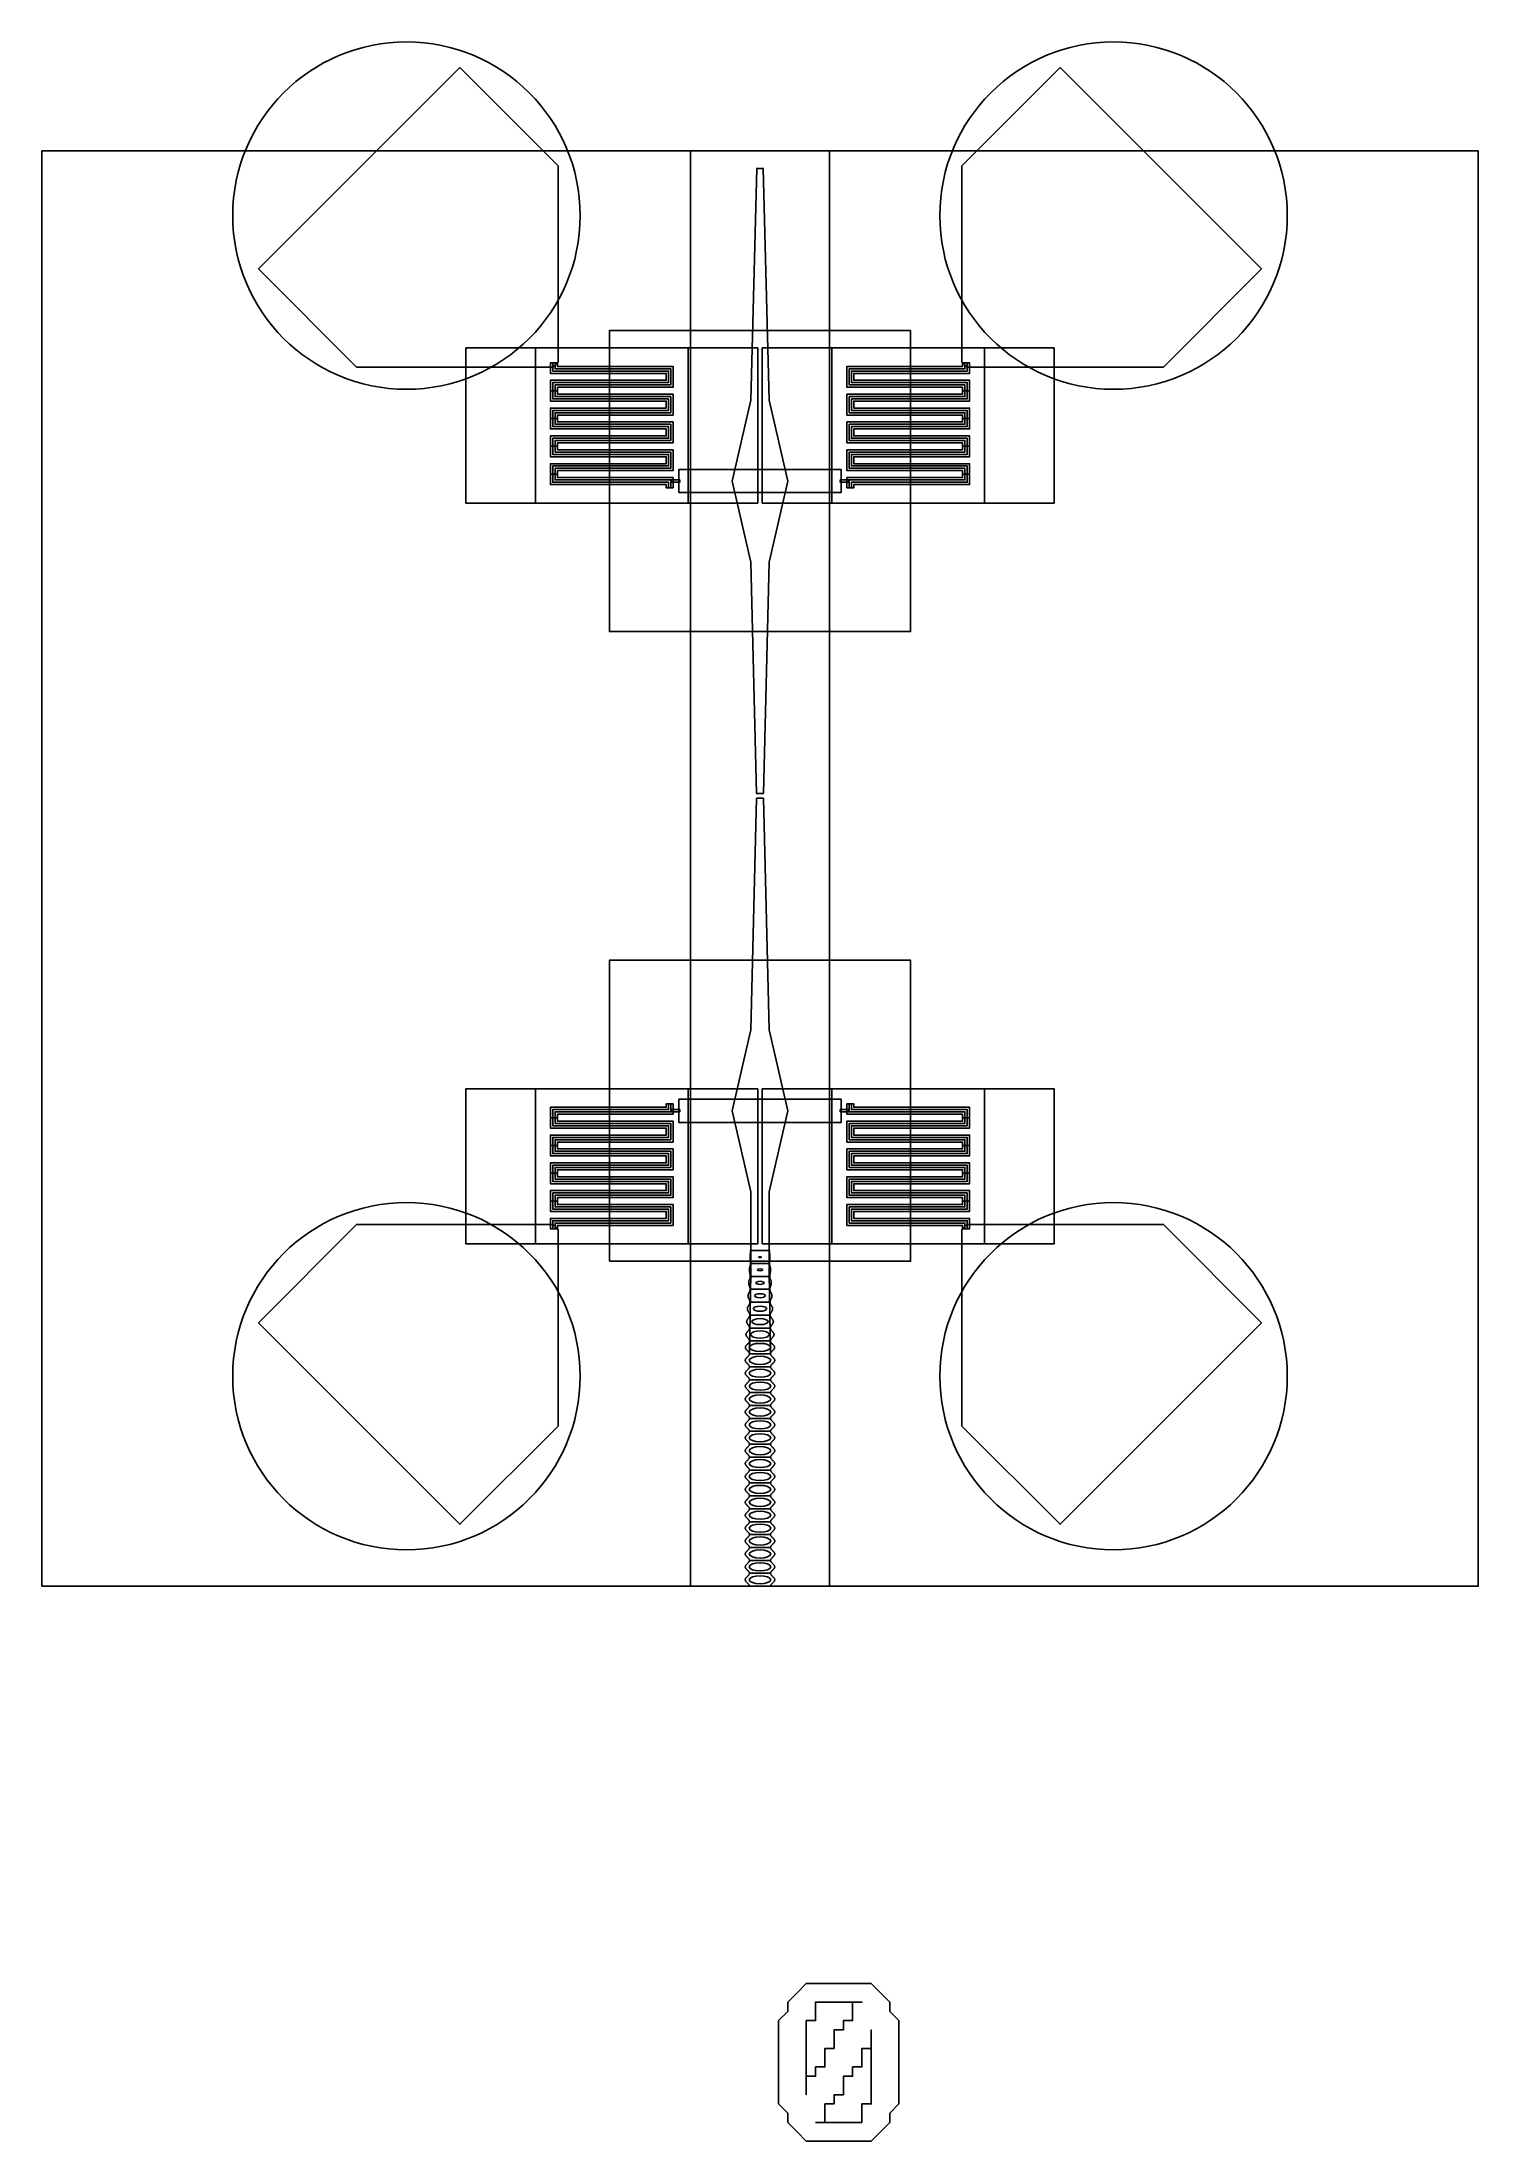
# Model space of a CAD drawing. Extents: x -31 to 31, y -85.2 to 5.5.
import ezdxf

# ---------------------------------------------------------------- set-up
doc = ezdxf.new("R2010")
doc.units = 0

msp = doc.modelspace()

# ---------------------------------------------------------------- linework, layer by layer
at = {"layer": 'cure'}
for points in [[(-3, -61.2368), (3, -61.2368), (3, 0.7632), (-3, 0.7632)], [(-3.1, -7.75), (-9.7, -7.75), (-9.7, -14.45), (-3.1, -14.45)], [(3.1, -14.45), (9.7, -14.45), (9.7, -7.75), (3.1, -7.75)], [(-3.1, -39.75), (-9.7, -39.75), (-9.7, -46.45), (-3.1, -46.45)], [(3.1, -46.45), (9.7, -46.45), (9.7, -39.75), (3.1, -39.75)]]:
    msp.add_lwpolyline(points, close=True, dxfattribs=at)
at = {"layer": 'M1_Field'}
msp.add_lwpolyline([(-31, -61.2368), (31, -61.2368), (31, 0.7632), (-31, 0.7632)], close=True, dxfattribs=at)
at = {"layer": 'M1_LD'}
for centre in [(-15.264, -2.036), (15.264, -2.036), (-15.264, -52.164), (15.264, -52.164)]:
    msp.add_circle(centre, 7.5, dxfattribs=at)
at = {"layer": 'M1_Neg'}
for points in [[(-8.9311, -8.5811), (-17.4163, -8.5811), (-21.659, -4.3384), (-12.9616, 4.359), (-8.7189, 0.1163), (-8.7189, -8.3689)], [(8.9311, -8.5811), (17.4163, -8.5811), (21.659, -4.3384), (12.9616, 4.359), (8.7189, 0.1163), (8.7189, -8.3689)], [(0.15, -27), (0.4, -17), (1.2, -13.5), (0.4, -10), (0.141, 0), (-0.141, 0), (-0.4, -10), (-1.2, -13.5), (-0.4, -17), (-0.15, -27)], [(-8.75, -9.6), (-8.75, -9.45), (-3.75, -9.45), (-3.75, -8.55), (-8.75, -8.55), (-8.75, -8.4), (-9.05, -8.4), (-9.05, -8.85), (-4.05, -8.85), (-4.05, -9.15), (-9.05, -9.15), (-9.05, -9.6)], [(8.75, -9.6), (8.75, -9.45), (3.75, -9.45), (3.75, -8.55), (8.75, -8.55), (8.75, -8.4), (9.05, -8.4), (9.05, -8.85), (4.05, -8.85), (4.05, -9.15), (9.05, -9.15), (9.05, -9.6)], [(-8.75, -10.8), (-8.75, -10.65), (-3.75, -10.65), (-3.75, -9.75), (-8.75, -9.75), (-8.75, -9.6), (-9.05, -9.6), (-9.05, -10.05), (-4.05, -10.05), (-4.05, -10.35), (-9.05, -10.35), (-9.05, -10.8)], [(8.75, -10.8), (8.75, -10.65), (3.75, -10.65), (3.75, -9.75), (8.75, -9.75), (8.75, -9.6), (9.05, -9.6), (9.05, -10.05), (4.05, -10.05), (4.05, -10.35), (9.05, -10.35), (9.05, -10.8)], [(-8.75, -12), (-8.75, -11.85), (-3.75, -11.85), (-3.75, -10.95), (-8.75, -10.95), (-8.75, -10.8), (-9.05, -10.8), (-9.05, -11.25), (-4.05, -11.25), (-4.05, -11.55), (-9.05, -11.55), (-9.05, -12)], [(8.75, -12), (8.75, -11.85), (3.75, -11.85), (3.75, -10.95), (8.75, -10.95), (8.75, -10.8), (9.05, -10.8), (9.05, -11.25), (4.05, -11.25), (4.05, -11.55), (9.05, -11.55), (9.05, -12)], [(-8.75, -13.2), (-8.75, -13.05), (-3.75, -13.05), (-3.75, -12.15), (-8.75, -12.15), (-8.75, -12), (-9.05, -12), (-9.05, -12.45), (-4.05, -12.45), (-4.05, -12.75), (-9.05, -12.75), (-9.05, -13.2)], [(8.75, -13.2), (8.75, -13.05), (3.75, -13.05), (3.75, -12.15), (8.75, -12.15), (8.75, -12), (9.05, -12), (9.05, -12.45), (4.05, -12.45), (4.05, -12.75), (9.05, -12.75), (9.05, -13.2)], [(-3.75, -13.8), (-3.75, -13.35), (-8.75, -13.35), (-8.75, -13.2), (-9.05, -13.2), (-9.05, -13.65), (-4.05, -13.65), (-4.05, -13.8)], [(-3.4625, -13.45), (-3.8375, -13.45), (-3.8375, -13.55), (-3.4625, -13.55)], [(-3.5, -14), (3.5, -14), (3.5, -13), (-3.5, -13)], [(3.8375, -13.45), (3.4625, -13.45), (3.4625, -13.55), (3.8375, -13.55)], [(3.75, -13.8), (3.75, -13.35), (8.75, -13.35), (8.75, -13.2), (9.05, -13.2), (9.05, -13.65), (4.05, -13.65), (4.05, -13.8)], [(-0.4596, -51.2), (-0.4, -47.7), (-0.4, -44.2), (-1.2, -40.7), (-0.4, -37.2), (-0.15, -27.2), (0.15, -27.2), (0.4, -37.2), (1.2, -40.7), (0.4, -44.2), (0.4, -47.7), (0.4596, -51.2)], [(-3.75, -40.4), (-3.75, -40.85), (-8.75, -40.85), (-8.75, -41), (-9.05, -41), (-9.05, -40.55), (-4.05, -40.55), (-4.05, -40.4)], [(-3.8375, -40.75), (-3.4625, -40.75), (-3.4625, -40.65), (-3.8375, -40.65)], [(-3.5, -41.2), (3.5, -41.2), (3.5, -40.2), (-3.5, -40.2)], [(3.4625, -40.75), (3.8375, -40.75), (3.8375, -40.65), (3.4625, -40.65)], [(3.75, -40.4), (3.75, -40.85), (8.75, -40.85), (8.75, -41), (9.05, -41), (9.05, -40.55), (4.05, -40.55), (4.05, -40.4)], [(-8.75, -41), (-8.75, -41.15), (-3.75, -41.15), (-3.75, -42.05), (-8.75, -42.05), (-8.75, -42.2), (-9.05, -42.2), (-9.05, -41.75), (-4.05, -41.75), (-4.05, -41.45), (-9.05, -41.45), (-9.05, -41)], [(8.75, -41), (8.75, -41.15), (3.75, -41.15), (3.75, -42.05), (8.75, -42.05), (8.75, -42.2), (9.05, -42.2), (9.05, -41.75), (4.05, -41.75), (4.05, -41.45), (9.05, -41.45), (9.05, -41)], [(-8.75, -42.2), (-8.75, -42.35), (-3.75, -42.35), (-3.75, -43.25), (-8.75, -43.25), (-8.75, -43.4), (-9.05, -43.4), (-9.05, -42.95), (-4.05, -42.95), (-4.05, -42.65), (-9.05, -42.65), (-9.05, -42.2)], [(8.75, -42.2), (8.75, -42.35), (3.75, -42.35), (3.75, -43.25), (8.75, -43.25), (8.75, -43.4), (9.05, -43.4), (9.05, -42.95), (4.05, -42.95), (4.05, -42.65), (9.05, -42.65), (9.05, -42.2)], [(-8.75, -43.4), (-8.75, -43.55), (-3.75, -43.55), (-3.75, -44.45), (-8.75, -44.45), (-8.75, -44.6), (-9.05, -44.6), (-9.05, -44.15), (-4.05, -44.15), (-4.05, -43.85), (-9.05, -43.85), (-9.05, -43.4)], [(8.75, -43.4), (8.75, -43.55), (3.75, -43.55), (3.75, -44.45), (8.75, -44.45), (8.75, -44.6), (9.05, -44.6), (9.05, -44.15), (4.05, -44.15), (4.05, -43.85), (9.05, -43.85), (9.05, -43.4)], [(-8.75, -44.6), (-8.75, -44.75), (-3.75, -44.75), (-3.75, -45.65), (-8.75, -45.65), (-8.75, -45.8), (-9.05, -45.8), (-9.05, -45.35), (-4.05, -45.35), (-4.05, -45.05), (-9.05, -45.05), (-9.05, -44.6)], [(8.75, -44.6), (8.75, -44.75), (3.75, -44.75), (3.75, -45.65), (8.75, -45.65), (8.75, -45.8), (9.05, -45.8), (9.05, -45.35), (4.05, -45.35), (4.05, -45.05), (9.05, -45.05), (9.05, -44.6)], [(-8.9311, -45.6189), (-17.4163, -45.6189), (-21.659, -49.8616), (-12.9616, -58.559), (-8.7189, -54.3163), (-8.7189, -45.8311)], [(8.9311, -45.6189), (17.4163, -45.6189), (21.659, -49.8616), (12.9616, -58.559), (8.7189, -54.3163), (8.7189, -45.8311)], [(-0.4107, -47.2968), (-0.4108, -47.2854), (-0.411, -47.274), (-0.4113, -47.2627), (-0.4119, -47.2513), (-0.4126, -47.2399), (-0.4134, -47.2285), (-0.4144, -47.2171), (-0.4155, -47.2058), (-0.4167, -47.1944), (-0.418, -47.183), (-0.4193, -47.1716), (-0.4206, -47.1602), (-0.422, -47.1489), (-0.4233, -47.1375), (-0.4246, -47.1261), (-0.4258, -47.1147), (-0.427, -47.1033), (-0.428, -47.092), (-0.4289, -47.0806), (-0.4297, -47.0692), (-0.4303, -47.0578), (-0.4308, -47.0464), (-0.4311, -47.0351), (-0.4312, -47.0237), (-0.4311, -47.0123), (-0.4309, -47.0009), (-0.4304, -46.9896), (-0.4298, -46.9782), (-0.429, -46.9668), (-0.4281, -46.9554), (-0.4271, -46.944), (-0.4259, -46.9327), (-0.4246, -46.9213), (-0.4232, -46.9099), (-0.4218, -46.8985), (-0.4203, -46.8871), (-0.4188, -46.8758), (-0.4173, -46.8644), (-0.4158, -46.853), (-0.4144, -46.8416), (-0.4131, -46.8302), (-0.4119, -46.8189), (-0.4107, -46.8075), (-0.4097, -46.7961), (-0.4089, -46.7847), (-0.4082, -46.7733), (-0.4077, -46.762), (-0.4073, -46.7506), (-0.4072, -46.7392), (0.4072, -46.7392), (0.4073, -46.7506), (0.4077, -46.762), (0.4082, -46.7733), (0.4089, -46.7847), (0.4097, -46.7961), (0.4107, -46.8075), (0.4119, -46.8189), (0.4131, -46.8302), (0.4144, -46.8416), (0.4158, -46.853), (0.4173, -46.8644), (0.4188, -46.8758), (0.4203, -46.8871), (0.4218, -46.8985), (0.4232, -46.9099), (0.4246, -46.9213), (0.4259, -46.9327), (0.4271, -46.944), (0.4281, -46.9554), (0.429, -46.9668), (0.4298, -46.9782), (0.4304, -46.9896), (0.4309, -47.0009), (0.4311, -47.0123), (0.4312, -47.0237), (0.4311, -47.0351), (0.4308, -47.0464), (0.4303, -47.0578), (0.4297, -47.0692), (0.4289, -47.0806), (0.428, -47.092), (0.427, -47.1033), (0.4258, -47.1147), (0.4246, -47.1261), (0.4233, -47.1375), (0.422, -47.1489), (0.4206, -47.1602), (0.4193, -47.1716), (0.418, -47.183), (0.4167, -47.1944), (0.4155, -47.2058), (0.4144, -47.2171), (0.4134, -47.2285), (0.4126, -47.2399), (0.4119, -47.2513), (0.4113, -47.2627), (0.411, -47.274), (0.4108, -47.2854), (0.4107, -47.2968)], [(-0.4251, -48.412), (-0.4252, -48.4006), (-0.4259, -48.3892), (-0.4271, -48.3779), (-0.4288, -48.3665), (-0.4309, -48.3551), (-0.4336, -48.3437), (-0.4366, -48.3323), (-0.4399, -48.321), (-0.4436, -48.3096), (-0.4474, -48.2982), (-0.4515, -48.2868), (-0.4556, -48.2754), (-0.4597, -48.2641), (-0.4638, -48.2527), (-0.4677, -48.2413), (-0.4715, -48.2299), (-0.475, -48.2185), (-0.4782, -48.2072), (-0.481, -48.1958), (-0.4834, -48.1844), (-0.4854, -48.173), (-0.4868, -48.1616), (-0.4878, -48.1503), (-0.4882, -48.1389), (-0.488, -48.1275), (-0.4873, -48.1161), (-0.4861, -48.1048), (-0.4843, -48.0934), (-0.4821, -48.082), (-0.4794, -48.0706), (-0.4763, -48.0592), (-0.4728, -48.0479), (-0.469, -48.0365), (-0.4649, -48.0251), (-0.4607, -48.0137), (-0.4563, -48.0023), (-0.4519, -47.991), (-0.4475, -47.9796), (-0.4432, -47.9682), (-0.4391, -47.9568), (-0.4351, -47.9454), (-0.4315, -47.9341), (-0.4282, -47.9227), (-0.4252, -47.9113), (-0.4228, -47.8999), (-0.4208, -47.8885), (-0.4193, -47.8772), (-0.4183, -47.8658), (-0.4179, -47.8544), (0.4179, -47.8544), (0.4183, -47.8658), (0.4193, -47.8772), (0.4208, -47.8885), (0.4228, -47.8999), (0.4252, -47.9113), (0.4282, -47.9227), (0.4315, -47.9341), (0.4351, -47.9454), (0.4391, -47.9568), (0.4432, -47.9682), (0.4475, -47.9796), (0.4519, -47.991), (0.4563, -48.0023), (0.4607, -48.0137), (0.4649, -48.0251), (0.469, -48.0365), (0.4728, -48.0479), (0.4763, -48.0592), (0.4794, -48.0706), (0.4821, -48.082), (0.4843, -48.0934), (0.4861, -48.1048), (0.4873, -48.1161), (0.488, -48.1275), (0.4882, -48.1389), (0.4878, -48.1503), (0.4868, -48.1616), (0.4854, -48.173), (0.4834, -48.1844), (0.481, -48.1958), (0.4782, -48.2072), (0.475, -48.2185), (0.4715, -48.2299), (0.4677, -48.2413), (0.4638, -48.2527), (0.4597, -48.2641), (0.4556, -48.2754), (0.4515, -48.2868), (0.4474, -48.2982), (0.4436, -48.3096), (0.4399, -48.321), (0.4366, -48.3323), (0.4336, -48.3437), (0.4309, -48.3551), (0.4288, -48.3665), (0.4271, -48.3779), (0.4259, -48.3892), (0.4252, -48.4006), (0.4251, -48.412)], [(-0.4179, -47.8544), (-0.4179, -47.843), (-0.4183, -47.8316), (-0.4191, -47.8203), (-0.4202, -47.8089), (-0.4216, -47.7975), (-0.4233, -47.7861), (-0.4252, -47.7747), (-0.4274, -47.7634), (-0.4298, -47.752), (-0.4323, -47.7406), (-0.435, -47.7292), (-0.4377, -47.7178), (-0.4404, -47.7065), (-0.443, -47.6951), (-0.4456, -47.6837), (-0.4481, -47.6723), (-0.4504, -47.6609), (-0.4524, -47.6496), (-0.4543, -47.6382), (-0.4558, -47.6268), (-0.4571, -47.6154), (-0.458, -47.604), (-0.4586, -47.5927), (-0.4588, -47.5813), (-0.4587, -47.5699), (-0.4581, -47.5585), (-0.4573, -47.5472), (-0.4561, -47.5358), (-0.4545, -47.5244), (-0.4527, -47.513), (-0.4505, -47.5016), (-0.4482, -47.4903), (-0.4456, -47.4789), (-0.4428, -47.4675), (-0.44, -47.4561), (-0.437, -47.4447), (-0.434, -47.4334), (-0.431, -47.422), (-0.4281, -47.4106), (-0.4253, -47.3992), (-0.4226, -47.3878), (-0.4201, -47.3765), (-0.4179, -47.3651), (-0.4159, -47.3537), (-0.4142, -47.3423), (-0.4128, -47.3309), (-0.4118, -47.3196), (-0.4111, -47.3082), (-0.4107, -47.2968), (0.4107, -47.2968), (0.4111, -47.3082), (0.4118, -47.3196), (0.4128, -47.3309), (0.4142, -47.3423), (0.4159, -47.3537), (0.4179, -47.3651), (0.4201, -47.3765), (0.4226, -47.3878), (0.4253, -47.3992), (0.4281, -47.4106), (0.431, -47.422), (0.434, -47.4334), (0.437, -47.4447), (0.44, -47.4561), (0.4428, -47.4675), (0.4456, -47.4789), (0.4482, -47.4903), (0.4505, -47.5016), (0.4527, -47.513), (0.4545, -47.5244), (0.4561, -47.5358), (0.4573, -47.5472), (0.4581, -47.5585), (0.4587, -47.5699), (0.4588, -47.5813), (0.4586, -47.5927), (0.458, -47.604), (0.4571, -47.6154), (0.4558, -47.6268), (0.4543, -47.6382), (0.4524, -47.6496), (0.4504, -47.6609), (0.4481, -47.6723), (0.4456, -47.6837), (0.443, -47.6951), (0.4404, -47.7065), (0.4377, -47.7178), (0.435, -47.7292), (0.4323, -47.7406), (0.4298, -47.752), (0.4274, -47.7634), (0.4252, -47.7747), (0.4233, -47.7861), (0.4216, -47.7975), (0.4202, -47.8089), (0.4191, -47.8203), (0.4183, -47.8316), (0.4179, -47.843), (0.4179, -47.8544)], [(-0.4322, -48.9696), (-0.4324, -48.9582), (-0.4334, -48.9468), (-0.435, -48.9355), (-0.4373, -48.9241), (-0.4403, -48.9127), (-0.4439, -48.9013), (-0.4479, -48.8899), (-0.4525, -48.8786), (-0.4574, -48.8672), (-0.4626, -48.8558), (-0.468, -48.8444), (-0.4735, -48.833), (-0.479, -48.8217), (-0.4845, -48.8103), (-0.4898, -48.7989), (-0.4949, -48.7875), (-0.4996, -48.7761), (-0.5039, -48.7648), (-0.5077, -48.7534), (-0.511, -48.742), (-0.5137, -48.7306), (-0.5156, -48.7192), (-0.5169, -48.7079), (-0.5175, -48.6965), (-0.5174, -48.6851), (-0.5165, -48.6737), (-0.5149, -48.6624), (-0.5126, -48.651), (-0.5097, -48.6396), (-0.5061, -48.6282), (-0.502, -48.6168), (-0.4974, -48.6055), (-0.4924, -48.5941), (-0.4871, -48.5827), (-0.4814, -48.5713), (-0.4757, -48.5599), (-0.4698, -48.5486), (-0.464, -48.5372), (-0.4583, -48.5258), (-0.4528, -48.5144), (-0.4476, -48.503), (-0.4428, -48.4917), (-0.4385, -48.4803), (-0.4346, -48.4689), (-0.4314, -48.4575), (-0.4287, -48.4461), (-0.4268, -48.4348), (-0.4256, -48.4234), (-0.4251, -48.412), (0.4251, -48.412), (0.4256, -48.4234), (0.4268, -48.4348), (0.4287, -48.4461), (0.4314, -48.4575), (0.4346, -48.4689), (0.4385, -48.4803), (0.4428, -48.4917), (0.4476, -48.503), (0.4528, -48.5144), (0.4583, -48.5258), (0.464, -48.5372), (0.4698, -48.5486), (0.4757, -48.5599), (0.4814, -48.5713), (0.4871, -48.5827), (0.4924, -48.5941), (0.4974, -48.6055), (0.502, -48.6168), (0.5061, -48.6282), (0.5097, -48.6396), (0.5126, -48.651), (0.5149, -48.6624), (0.5165, -48.6737), (0.5174, -48.6851), (0.5175, -48.6965), (0.5169, -48.7079), (0.5156, -48.7192), (0.5137, -48.7306), (0.511, -48.742), (0.5077, -48.7534), (0.5039, -48.7648), (0.4996, -48.7761), (0.4949, -48.7875), (0.4898, -48.7989), (0.4845, -48.8103), (0.479, -48.8217), (0.4735, -48.833), (0.468, -48.8444), (0.4626, -48.8558), (0.4574, -48.8672), (0.4525, -48.8786), (0.4479, -48.8899), (0.4439, -48.9013), (0.4403, -48.9127), (0.4373, -48.9241), (0.435, -48.9355), (0.4334, -48.9468), (0.4324, -48.9582), (0.4322, -48.9696)], [(-0.4465, -50.0848), (-0.4469, -50.0734), (-0.4484, -50.062), (-0.451, -50.0507), (-0.4545, -50.0393), (-0.459, -50.0279), (-0.4644, -50.0165), (-0.4706, -50.0051), (-0.4775, -49.9938), (-0.4849, -49.9824), (-0.4928, -49.971), (-0.501, -49.9596), (-0.5093, -49.9482), (-0.5177, -49.9369), (-0.526, -49.9255), (-0.534, -49.9141), (-0.5417, -49.9027), (-0.5489, -49.8913), (-0.5554, -49.88), (-0.5612, -49.8686), (-0.5662, -49.8572), (-0.5702, -49.8458), (-0.5733, -49.8344), (-0.5753, -49.8231), (-0.5763, -49.8117), (-0.5761, -49.8003), (-0.5749, -49.7889), (-0.5726, -49.7776), (-0.5692, -49.7662), (-0.5649, -49.7548), (-0.5596, -49.7434), (-0.5535, -49.732), (-0.5467, -49.7207), (-0.5392, -49.7093), (-0.5313, -49.6979), (-0.5229, -49.6865), (-0.5144, -49.6751), (-0.5057, -49.6638), (-0.497, -49.6524), (-0.4885, -49.641), (-0.4804, -49.6296), (-0.4727, -49.6182), (-0.4655, -49.6069), (-0.459, -49.5955), (-0.4533, -49.5841), (-0.4485, -49.5727), (-0.4447, -49.5613), (-0.4418, -49.55), (-0.4401, -49.5386), (-0.4394, -49.5272), (0.4394, -49.5272), (0.4401, -49.5386), (0.4418, -49.55), (0.4447, -49.5613), (0.4485, -49.5727), (0.4533, -49.5841), (0.459, -49.5955), (0.4655, -49.6069), (0.4727, -49.6182), (0.4804, -49.6296), (0.4885, -49.641), (0.497, -49.6524), (0.5057, -49.6638), (0.5144, -49.6751), (0.5229, -49.6865), (0.5313, -49.6979), (0.5392, -49.7093), (0.5467, -49.7207), (0.5535, -49.732), (0.5596, -49.7434), (0.5649, -49.7548), (0.5692, -49.7662), (0.5726, -49.7776), (0.5749, -49.7889), (0.5761, -49.8003), (0.5763, -49.8117), (0.5753, -49.8231), (0.5733, -49.8344), (0.5702, -49.8458), (0.5662, -49.8572), (0.5612, -49.8686), (0.5554, -49.88), (0.5489, -49.8913), (0.5417, -49.9027), (0.534, -49.9141), (0.526, -49.9255), (0.5177, -49.9369), (0.5093, -49.9482), (0.501, -49.9596), (0.4928, -49.971), (0.4849, -49.9824), (0.4775, -49.9938), (0.4706, -50.0051), (0.4644, -50.0165), (0.459, -50.0279), (0.4545, -50.0393), (0.451, -50.0507), (0.4484, -50.062), (0.4469, -50.0734), (0.4465, -50.0848)], [(-0.4394, -49.5272), (-0.4397, -49.5158), (-0.4409, -49.5044), (-0.443, -49.4931), (-0.4459, -49.4817), (-0.4497, -49.4703), (-0.4541, -49.4589), (-0.4593, -49.4475), (-0.465, -49.4362), (-0.4711, -49.4248), (-0.4777, -49.4134), (-0.4845, -49.402), (-0.4914, -49.3906), (-0.4984, -49.3793), (-0.5053, -49.3679), (-0.5119, -49.3565), (-0.5183, -49.3451), (-0.5242, -49.3337), (-0.5297, -49.3224), (-0.5345, -49.311), (-0.5386, -49.2996), (-0.5419, -49.2882), (-0.5445, -49.2768), (-0.5461, -49.2655), (-0.5469, -49.2541), (-0.5467, -49.2427), (-0.5457, -49.2313), (-0.5437, -49.22), (-0.5409, -49.2086), (-0.5373, -49.1972), (-0.5329, -49.1858), (-0.5278, -49.1744), (-0.5221, -49.1631), (-0.5158, -49.1517), (-0.5092, -49.1403), (-0.5022, -49.1289), (-0.495, -49.1175), (-0.4878, -49.1062), (-0.4805, -49.0948), (-0.4734, -49.0834), (-0.4666, -49.072), (-0.4601, -49.0606), (-0.4542, -49.0493), (-0.4487, -49.0379), (-0.444, -49.0265), (-0.4399, -49.0151), (-0.4367, -49.0037), (-0.4343, -48.9924), (-0.4328, -48.981), (-0.4322, -48.9696), (0.4322, -48.9696), (0.4328, -48.981), (0.4343, -48.9924), (0.4367, -49.0037), (0.4399, -49.0151), (0.444, -49.0265), (0.4487, -49.0379), (0.4542, -49.0493), (0.4601, -49.0606), (0.4666, -49.072), (0.4734, -49.0834), (0.4805, -49.0948), (0.4878, -49.1062), (0.495, -49.1175), (0.5022, -49.1289), (0.5092, -49.1403), (0.5158, -49.1517), (0.5221, -49.1631), (0.5278, -49.1744), (0.5329, -49.1858), (0.5373, -49.1972), (0.5409, -49.2086), (0.5437, -49.22), (0.5457, -49.2313), (0.5467, -49.2427), (0.5469, -49.2541), (0.5461, -49.2655), (0.5445, -49.2768), (0.5419, -49.2882), (0.5386, -49.2996), (0.5345, -49.311), (0.5297, -49.3224), (0.5242, -49.3337), (0.5183, -49.3451), (0.5119, -49.3565), (0.5053, -49.3679), (0.4984, -49.3793), (0.4914, -49.3906), (0.4845, -49.402), (0.4777, -49.4134), (0.4711, -49.4248), (0.465, -49.4362), (0.4593, -49.4475), (0.4541, -49.4589), (0.4497, -49.4703), (0.4459, -49.4817), (0.443, -49.4931), (0.4409, -49.5044), (0.4397, -49.5158), (0.4394, -49.5272)], [(-0.4573, -51.2), (-0.4579, -51.1886), (-0.46, -51.1772), (-0.4635, -51.1659), (-0.4684, -51.1545), (-0.4746, -51.1431), (-0.4819, -51.1317), (-0.4902, -51.1203), (-0.4995, -51.109), (-0.5095, -51.0976), (-0.5201, -51.0862), (-0.5312, -51.0748), (-0.5425, -51.0634), (-0.5538, -51.0521), (-0.5649, -51.0407), (-0.5758, -51.0293), (-0.5861, -51.0179), (-0.5958, -51.0065), (-0.6046, -50.9952), (-0.6125, -50.9838), (-0.6192, -50.9724), (-0.6247, -50.961), (-0.6289, -50.9496), (-0.6318, -50.9383), (-0.6331, -50.9269), (-0.6331, -50.9155), (-0.6315, -50.9041), (-0.6286, -50.8928), (-0.6242, -50.8814), (-0.6186, -50.87), (-0.6117, -50.8586), (-0.6037, -50.8472), (-0.5947, -50.8359), (-0.5849, -50.8245), (-0.5744, -50.8131), (-0.5634, -50.8017), (-0.5521, -50.7903), (-0.5406, -50.779), (-0.5292, -50.7676), (-0.518, -50.7562), (-0.5073, -50.7448), (-0.4971, -50.7334), (-0.4877, -50.7221), (-0.4792, -50.7107), (-0.4717, -50.6993), (-0.4654, -50.6879), (-0.4604, -50.6765), (-0.4567, -50.6652), (-0.4545, -50.6538), (-0.4537, -50.6424), (0.4537, -50.6424), (0.4545, -50.6538), (0.4567, -50.6652), (0.4604, -50.6765), (0.4654, -50.6879), (0.4717, -50.6993), (0.4792, -50.7107), (0.4877, -50.7221), (0.4971, -50.7334), (0.5073, -50.7448), (0.518, -50.7562), (0.5292, -50.7676), (0.5406, -50.779), (0.5521, -50.7903), (0.5634, -50.8017), (0.5744, -50.8131), (0.5849, -50.8245), (0.5947, -50.8359), (0.6037, -50.8472), (0.6117, -50.8586), (0.6186, -50.87), (0.6242, -50.8814), (0.6286, -50.8928), (0.6315, -50.9041), (0.6331, -50.9155), (0.6331, -50.9269), (0.6318, -50.9383), (0.6289, -50.9496), (0.6247, -50.961), (0.6192, -50.9724), (0.6125, -50.9838), (0.6046, -50.9952), (0.5958, -51.0065), (0.5861, -51.0179), (0.5758, -51.0293), (0.5649, -51.0407), (0.5538, -51.0521), (0.5425, -51.0634), (0.5312, -51.0748), (0.5201, -51.0862), (0.5095, -51.0976), (0.4995, -51.109), (0.4902, -51.1203), (0.4819, -51.1317), (0.4746, -51.1431), (0.4684, -51.1545), (0.4635, -51.1659), (0.46, -51.1772), (0.4579, -51.1886), (0.4573, -51.2)], [(-0.4537, -50.6424), (-0.4542, -50.631), (-0.4559, -50.6196), (-0.4589, -50.6083), (-0.4631, -50.5969), (-0.4684, -50.5855), (-0.4747, -50.5741), (-0.482, -50.5627), (-0.49, -50.5514), (-0.4987, -50.54), (-0.5079, -50.5286), (-0.5175, -50.5172), (-0.5272, -50.5058), (-0.5371, -50.4945), (-0.5467, -50.4831), (-0.5562, -50.4717), (-0.5651, -50.4603), (-0.5735, -50.4489), (-0.5812, -50.4376), (-0.5879, -50.4262), (-0.5938, -50.4148), (-0.5985, -50.4034), (-0.6021, -50.392), (-0.6045, -50.3807), (-0.6056, -50.3693), (-0.6055, -50.3579), (-0.604, -50.3465), (-0.6014, -50.3352), (-0.5975, -50.3238), (-0.5924, -50.3124), (-0.5863, -50.301), (-0.5793, -50.2896), (-0.5713, -50.2783), (-0.5626, -50.2669), (-0.5534, -50.2555), (-0.5437, -50.2441), (-0.5337, -50.2327), (-0.5236, -50.2214), (-0.5135, -50.21), (-0.5037, -50.1986), (-0.4942, -50.1872), (-0.4852, -50.1758), (-0.4768, -50.1645), (-0.4693, -50.1531), (-0.4627, -50.1417), (-0.4571, -50.1303), (-0.4527, -50.1189), (-0.4494, -50.1076), (-0.4473, -50.0962), (-0.4465, -50.0848), (0.4465, -50.0848), (0.4473, -50.0962), (0.4494, -50.1076), (0.4527, -50.1189), (0.4571, -50.1303), (0.4627, -50.1417), (0.4693, -50.1531), (0.4768, -50.1645), (0.4852, -50.1758), (0.4942, -50.1872), (0.5037, -50.1986), (0.5135, -50.21), (0.5236, -50.2214), (0.5337, -50.2327), (0.5437, -50.2441), (0.5534, -50.2555), (0.5626, -50.2669), (0.5713, -50.2783), (0.5793, -50.2896), (0.5863, -50.301), (0.5924, -50.3124), (0.5975, -50.3238), (0.6014, -50.3352), (0.604, -50.3465), (0.6055, -50.3579), (0.6056, -50.3693), (0.6045, -50.3807), (0.6021, -50.392), (0.5985, -50.4034), (0.5938, -50.4148), (0.5879, -50.4262), (0.5812, -50.4376), (0.5735, -50.4489), (0.5651, -50.4603), (0.5562, -50.4717), (0.5467, -50.4831), (0.5371, -50.4945), (0.5272, -50.5058), (0.5175, -50.5172), (0.5079, -50.5286), (0.4987, -50.54), (0.49, -50.5514), (0.482, -50.5627), (0.4747, -50.5741), (0.4684, -50.5855), (0.4631, -50.5969), (0.4589, -50.6083), (0.4559, -50.6196), (0.4542, -50.631), (0.4537, -50.6424)], [(-0.4573, -51.7576), (-0.458, -51.7462), (-0.4602, -51.7348), (-0.4638, -51.7235), (-0.4687, -51.7121), (-0.4749, -51.7007), (-0.4823, -51.6893), (-0.4907, -51.6779), (-0.5001, -51.6666), (-0.5102, -51.6552), (-0.5209, -51.6438), (-0.532, -51.6324), (-0.5433, -51.621), (-0.5547, -51.6097), (-0.566, -51.5983), (-0.5769, -51.5869), (-0.5873, -51.5755), (-0.597, -51.5641), (-0.606, -51.5528), (-0.6139, -51.5414), (-0.6207, -51.53), (-0.6263, -51.5186), (-0.6306, -51.5072), (-0.6334, -51.4959), (-0.6349, -51.4845), (-0.6349, -51.4731), (-0.6334, -51.4617), (-0.6306, -51.4504), (-0.6263, -51.439), (-0.6207, -51.4276), (-0.6139, -51.4162), (-0.606, -51.4048), (-0.597, -51.3935), (-0.5873, -51.3821), (-0.5769, -51.3707), (-0.566, -51.3593), (-0.5547, -51.3479), (-0.5433, -51.3366), (-0.532, -51.3252), (-0.5209, -51.3138), (-0.5102, -51.3024), (-0.5001, -51.291), (-0.4907, -51.2797), (-0.4823, -51.2683), (-0.4749, -51.2569), (-0.4687, -51.2455), (-0.4638, -51.2341), (-0.4602, -51.2228), (-0.458, -51.2114), (-0.4573, -51.2), (0.4573, -51.2), (0.458, -51.2114), (0.4602, -51.2228), (0.4638, -51.2341), (0.4687, -51.2455), (0.4749, -51.2569), (0.4823, -51.2683), (0.4907, -51.2797), (0.5001, -51.291), (0.5102, -51.3024), (0.5209, -51.3138), (0.532, -51.3252), (0.5433, -51.3366), (0.5547, -51.3479), (0.566, -51.3593), (0.5769, -51.3707), (0.5873, -51.3821), (0.597, -51.3935), (0.606, -51.4048), (0.6139, -51.4162), (0.6207, -51.4276), (0.6263, -51.439), (0.6306, -51.4504), (0.6334, -51.4617), (0.6349, -51.4731), (0.6349, -51.4845), (0.6334, -51.4959), (0.6306, -51.5072), (0.6263, -51.5186), (0.6207, -51.53), (0.6139, -51.5414), (0.606, -51.5528), (0.597, -51.5641), (0.5873, -51.5755), (0.5769, -51.5869), (0.566, -51.5983), (0.5547, -51.6097), (0.5433, -51.621), (0.532, -51.6324), (0.5209, -51.6438), (0.5102, -51.6552), (0.5001, -51.6666), (0.4907, -51.6779), (0.4823, -51.6893), (0.4749, -51.7007), (0.4687, -51.7121), (0.4638, -51.7235), (0.4602, -51.7348), (0.458, -51.7462), (0.4573, -51.7576)], [(-0.4573, -52.3152), (-0.458, -52.3038), (-0.4602, -52.2924), (-0.4638, -52.2811), (-0.4687, -52.2697), (-0.4749, -52.2583), (-0.4823, -52.2469), (-0.4907, -52.2355), (-0.5001, -52.2242), (-0.5102, -52.2128), (-0.5209, -52.2014), (-0.532, -52.19), (-0.5433, -52.1786), (-0.5547, -52.1673), (-0.566, -52.1559), (-0.5769, -52.1445), (-0.5873, -52.1331), (-0.597, -52.1217), (-0.606, -52.1104), (-0.6139, -52.099), (-0.6207, -52.0876), (-0.6263, -52.0762), (-0.6306, -52.0648), (-0.6334, -52.0535), (-0.6349, -52.0421), (-0.6349, -52.0307), (-0.6334, -52.0193), (-0.6306, -52.008), (-0.6263, -51.9966), (-0.6207, -51.9852), (-0.6139, -51.9738), (-0.606, -51.9624), (-0.597, -51.9511), (-0.5873, -51.9397), (-0.5769, -51.9283), (-0.566, -51.9169), (-0.5547, -51.9055), (-0.5433, -51.8942), (-0.532, -51.8828), (-0.5209, -51.8714), (-0.5102, -51.86), (-0.5001, -51.8486), (-0.4907, -51.8373), (-0.4823, -51.8259), (-0.4749, -51.8145), (-0.4687, -51.8031), (-0.4638, -51.7917), (-0.4602, -51.7804), (-0.458, -51.769), (-0.4573, -51.7576), (0.4573, -51.7576), (0.458, -51.769), (0.4602, -51.7804), (0.4638, -51.7917), (0.4687, -51.8031), (0.4749, -51.8145), (0.4823, -51.8259), (0.4907, -51.8373), (0.5001, -51.8486), (0.5102, -51.86), (0.5209, -51.8714), (0.532, -51.8828), (0.5433, -51.8942), (0.5547, -51.9055), (0.566, -51.9169), (0.5769, -51.9283), (0.5873, -51.9397), (0.597, -51.9511), (0.606, -51.9624), (0.6139, -51.9738), (0.6207, -51.9852), (0.6263, -51.9966), (0.6306, -52.008), (0.6334, -52.0193), (0.6349, -52.0307), (0.6349, -52.0421), (0.6334, -52.0535), (0.6306, -52.0648), (0.6263, -52.0762), (0.6207, -52.0876), (0.6139, -52.099), (0.606, -52.1104), (0.597, -52.1217), (0.5873, -52.1331), (0.5769, -52.1445), (0.566, -52.1559), (0.5547, -52.1673), (0.5433, -52.1786), (0.532, -52.19), (0.5209, -52.2014), (0.5102, -52.2128), (0.5001, -52.2242), (0.4907, -52.2355), (0.4823, -52.2469), (0.4749, -52.2583), (0.4687, -52.2697), (0.4638, -52.2811), (0.4602, -52.2924), (0.458, -52.3038), (0.4573, -52.3152)], [(-0.4573, -52.8728), (-0.458, -52.8614), (-0.4602, -52.85), (-0.4638, -52.8387), (-0.4687, -52.8273), (-0.4749, -52.8159), (-0.4823, -52.8045), (-0.4907, -52.7931), (-0.5001, -52.7818), (-0.5102, -52.7704), (-0.5209, -52.759), (-0.532, -52.7476), (-0.5433, -52.7362), (-0.5547, -52.7249), (-0.566, -52.7135), (-0.5769, -52.7021), (-0.5873, -52.6907), (-0.597, -52.6793), (-0.606, -52.668), (-0.6139, -52.6566), (-0.6207, -52.6452), (-0.6263, -52.6338), (-0.6306, -52.6224), (-0.6334, -52.6111), (-0.6349, -52.5997), (-0.6349, -52.5883), (-0.6334, -52.5769), (-0.6306, -52.5656), (-0.6263, -52.5542), (-0.6207, -52.5428), (-0.6139, -52.5314), (-0.606, -52.52), (-0.597, -52.5087), (-0.5873, -52.4973), (-0.5769, -52.4859), (-0.566, -52.4745), (-0.5547, -52.4631), (-0.5433, -52.4518), (-0.532, -52.4404), (-0.5209, -52.429), (-0.5102, -52.4176), (-0.5001, -52.4062), (-0.4907, -52.3949), (-0.4823, -52.3835), (-0.4749, -52.3721), (-0.4687, -52.3607), (-0.4638, -52.3493), (-0.4602, -52.338), (-0.458, -52.3266), (-0.4573, -52.3152), (0.4573, -52.3152), (0.458, -52.3266), (0.4602, -52.338), (0.4638, -52.3493), (0.4687, -52.3607), (0.4749, -52.3721), (0.4823, -52.3835), (0.4907, -52.3949), (0.5001, -52.4062), (0.5102, -52.4176), (0.5209, -52.429), (0.532, -52.4404), (0.5433, -52.4518), (0.5547, -52.4631), (0.566, -52.4745), (0.5769, -52.4859), (0.5873, -52.4973), (0.597, -52.5087), (0.606, -52.52), (0.6139, -52.5314), (0.6207, -52.5428), (0.6263, -52.5542), (0.6306, -52.5656), (0.6334, -52.5769), (0.6349, -52.5883), (0.6349, -52.5997), (0.6334, -52.6111), (0.6306, -52.6224), (0.6263, -52.6338), (0.6207, -52.6452), (0.6139, -52.6566), (0.606, -52.668), (0.597, -52.6793), (0.5873, -52.6907), (0.5769, -52.7021), (0.566, -52.7135), (0.5547, -52.7249), (0.5433, -52.7362), (0.532, -52.7476), (0.5209, -52.759), (0.5102, -52.7704), (0.5001, -52.7818), (0.4907, -52.7931), (0.4823, -52.8045), (0.4749, -52.8159), (0.4687, -52.8273), (0.4638, -52.8387), (0.4602, -52.85), (0.458, -52.8614), (0.4573, -52.8728)], [(-0.4573, -53.4304), (-0.458, -53.419), (-0.4602, -53.4076), (-0.4638, -53.3963), (-0.4687, -53.3849), (-0.4749, -53.3735), (-0.4823, -53.3621), (-0.4907, -53.3507), (-0.5001, -53.3394), (-0.5102, -53.328), (-0.5209, -53.3166), (-0.532, -53.3052), (-0.5433, -53.2938), (-0.5547, -53.2825), (-0.566, -53.2711), (-0.5769, -53.2597), (-0.5873, -53.2483), (-0.597, -53.2369), (-0.606, -53.2256), (-0.6139, -53.2142), (-0.6207, -53.2028), (-0.6263, -53.1914), (-0.6306, -53.18), (-0.6334, -53.1687), (-0.6349, -53.1573), (-0.6349, -53.1459), (-0.6334, -53.1345), (-0.6306, -53.1232), (-0.6263, -53.1118), (-0.6207, -53.1004), (-0.6139, -53.089), (-0.606, -53.0776), (-0.597, -53.0663), (-0.5873, -53.0549), (-0.5769, -53.0435), (-0.566, -53.0321), (-0.5547, -53.0207), (-0.5433, -53.0094), (-0.532, -52.998), (-0.5209, -52.9866), (-0.5102, -52.9752), (-0.5001, -52.9638), (-0.4907, -52.9525), (-0.4823, -52.9411), (-0.4749, -52.9297), (-0.4687, -52.9183), (-0.4638, -52.9069), (-0.4602, -52.8956), (-0.458, -52.8842), (-0.4573, -52.8728), (0.4573, -52.8728), (0.458, -52.8842), (0.4602, -52.8956), (0.4638, -52.9069), (0.4687, -52.9183), (0.4749, -52.9297), (0.4823, -52.9411), (0.4907, -52.9525), (0.5001, -52.9638), (0.5102, -52.9752), (0.5209, -52.9866), (0.532, -52.998), (0.5433, -53.0094), (0.5547, -53.0207), (0.566, -53.0321), (0.5769, -53.0435), (0.5873, -53.0549), (0.597, -53.0663), (0.606, -53.0776), (0.6139, -53.089), (0.6207, -53.1004), (0.6263, -53.1118), (0.6306, -53.1232), (0.6334, -53.1345), (0.6349, -53.1459), (0.6349, -53.1573), (0.6334, -53.1687), (0.6306, -53.18), (0.6263, -53.1914), (0.6207, -53.2028), (0.6139, -53.2142), (0.606, -53.2256), (0.597, -53.2369), (0.5873, -53.2483), (0.5769, -53.2597), (0.566, -53.2711), (0.5547, -53.2825), (0.5433, -53.2938), (0.532, -53.3052), (0.5209, -53.3166), (0.5102, -53.328), (0.5001, -53.3394), (0.4907, -53.3507), (0.4823, -53.3621), (0.4749, -53.3735), (0.4687, -53.3849), (0.4638, -53.3963), (0.4602, -53.4076), (0.458, -53.419), (0.4573, -53.4304)], [(-0.4573, -53.988), (-0.458, -53.9766), (-0.4602, -53.9652), (-0.4638, -53.9539), (-0.4687, -53.9425), (-0.4749, -53.9311), (-0.4823, -53.9197), (-0.4907, -53.9083), (-0.5001, -53.897), (-0.5102, -53.8856), (-0.5209, -53.8742), (-0.532, -53.8628), (-0.5433, -53.8514), (-0.5547, -53.8401), (-0.566, -53.8287), (-0.5769, -53.8173), (-0.5873, -53.8059), (-0.597, -53.7945), (-0.606, -53.7832), (-0.6139, -53.7718), (-0.6207, -53.7604), (-0.6263, -53.749), (-0.6306, -53.7376), (-0.6334, -53.7263), (-0.6349, -53.7149), (-0.6349, -53.7035), (-0.6334, -53.6921), (-0.6306, -53.6808), (-0.6263, -53.6694), (-0.6207, -53.658), (-0.6139, -53.6466), (-0.606, -53.6352), (-0.597, -53.6239), (-0.5873, -53.6125), (-0.5769, -53.6011), (-0.566, -53.5897), (-0.5547, -53.5783), (-0.5433, -53.567), (-0.532, -53.5556), (-0.5209, -53.5442), (-0.5102, -53.5328), (-0.5001, -53.5214), (-0.4907, -53.5101), (-0.4823, -53.4987), (-0.4749, -53.4873), (-0.4687, -53.4759), (-0.4638, -53.4645), (-0.4602, -53.4532), (-0.458, -53.4418), (-0.4573, -53.4304), (0.4573, -53.4304), (0.458, -53.4418), (0.4602, -53.4532), (0.4638, -53.4645), (0.4687, -53.4759), (0.4749, -53.4873), (0.4823, -53.4987), (0.4907, -53.5101), (0.5001, -53.5214), (0.5102, -53.5328), (0.5209, -53.5442), (0.532, -53.5556), (0.5433, -53.567), (0.5547, -53.5783), (0.566, -53.5897), (0.5769, -53.6011), (0.5873, -53.6125), (0.597, -53.6239), (0.606, -53.6352), (0.6139, -53.6466), (0.6207, -53.658), (0.6263, -53.6694), (0.6306, -53.6808), (0.6334, -53.6921), (0.6349, -53.7035), (0.6349, -53.7149), (0.6334, -53.7263), (0.6306, -53.7376), (0.6263, -53.749), (0.6207, -53.7604), (0.6139, -53.7718), (0.606, -53.7832), (0.597, -53.7945), (0.5873, -53.8059), (0.5769, -53.8173), (0.566, -53.8287), (0.5547, -53.8401), (0.5433, -53.8514), (0.532, -53.8628), (0.5209, -53.8742), (0.5102, -53.8856), (0.5001, -53.897), (0.4907, -53.9083), (0.4823, -53.9197), (0.4749, -53.9311), (0.4687, -53.9425), (0.4638, -53.9539), (0.4602, -53.9652), (0.458, -53.9766), (0.4573, -53.988)], [(-0.4573, -54.5456), (-0.458, -54.5342), (-0.4602, -54.5228), (-0.4638, -54.5115), (-0.4687, -54.5001), (-0.4749, -54.4887), (-0.4823, -54.4773), (-0.4907, -54.4659), (-0.5001, -54.4546), (-0.5102, -54.4432), (-0.5209, -54.4318), (-0.532, -54.4204), (-0.5433, -54.409), (-0.5547, -54.3977), (-0.566, -54.3863), (-0.5769, -54.3749), (-0.5873, -54.3635), (-0.597, -54.3521), (-0.606, -54.3408), (-0.6139, -54.3294), (-0.6207, -54.318), (-0.6263, -54.3066), (-0.6306, -54.2952), (-0.6334, -54.2839), (-0.6349, -54.2725), (-0.6349, -54.2611), (-0.6334, -54.2497), (-0.6306, -54.2384), (-0.6263, -54.227), (-0.6207, -54.2156), (-0.6139, -54.2042), (-0.606, -54.1928), (-0.597, -54.1815), (-0.5873, -54.1701), (-0.5769, -54.1587), (-0.566, -54.1473), (-0.5547, -54.1359), (-0.5433, -54.1246), (-0.532, -54.1132), (-0.5209, -54.1018), (-0.5102, -54.0904), (-0.5001, -54.079), (-0.4907, -54.0677), (-0.4823, -54.0563), (-0.4749, -54.0449), (-0.4687, -54.0335), (-0.4638, -54.0221), (-0.4602, -54.0108), (-0.458, -53.9994), (-0.4573, -53.988), (0.4573, -53.988), (0.458, -53.9994), (0.4602, -54.0108), (0.4638, -54.0221), (0.4687, -54.0335), (0.4749, -54.0449), (0.4823, -54.0563), (0.4907, -54.0677), (0.5001, -54.079), (0.5102, -54.0904), (0.5209, -54.1018), (0.532, -54.1132), (0.5433, -54.1246), (0.5547, -54.1359), (0.566, -54.1473), (0.5769, -54.1587), (0.5873, -54.1701), (0.597, -54.1815), (0.606, -54.1928), (0.6139, -54.2042), (0.6207, -54.2156), (0.6263, -54.227), (0.6306, -54.2384), (0.6334, -54.2497), (0.6349, -54.2611), (0.6349, -54.2725), (0.6334, -54.2839), (0.6306, -54.2952), (0.6263, -54.3066), (0.6207, -54.318), (0.6139, -54.3294), (0.606, -54.3408), (0.597, -54.3521), (0.5873, -54.3635), (0.5769, -54.3749), (0.566, -54.3863), (0.5547, -54.3977), (0.5433, -54.409), (0.532, -54.4204), (0.5209, -54.4318), (0.5102, -54.4432), (0.5001, -54.4546), (0.4907, -54.4659), (0.4823, -54.4773), (0.4749, -54.4887), (0.4687, -54.5001), (0.4638, -54.5115), (0.4602, -54.5228), (0.458, -54.5342), (0.4573, -54.5456)], [(-0.4573, -55.1032), (-0.458, -55.0918), (-0.4602, -55.0804), (-0.4638, -55.0691), (-0.4687, -55.0577), (-0.4749, -55.0463), (-0.4823, -55.0349), (-0.4907, -55.0235), (-0.5001, -55.0122), (-0.5102, -55.0008), (-0.5209, -54.9894), (-0.532, -54.978), (-0.5433, -54.9666), (-0.5547, -54.9553), (-0.566, -54.9439), (-0.5769, -54.9325), (-0.5873, -54.9211), (-0.597, -54.9097), (-0.606, -54.8984), (-0.6139, -54.887), (-0.6207, -54.8756), (-0.6263, -54.8642), (-0.6306, -54.8528), (-0.6334, -54.8415), (-0.6349, -54.8301), (-0.6349, -54.8187), (-0.6334, -54.8073), (-0.6306, -54.796), (-0.6263, -54.7846), (-0.6207, -54.7732), (-0.6139, -54.7618), (-0.606, -54.7504), (-0.597, -54.7391), (-0.5873, -54.7277), (-0.5769, -54.7163), (-0.566, -54.7049), (-0.5547, -54.6935), (-0.5433, -54.6822), (-0.532, -54.6708), (-0.5209, -54.6594), (-0.5102, -54.648), (-0.5001, -54.6366), (-0.4907, -54.6253), (-0.4823, -54.6139), (-0.4749, -54.6025), (-0.4687, -54.5911), (-0.4638, -54.5797), (-0.4602, -54.5684), (-0.458, -54.557), (-0.4573, -54.5456), (0.4573, -54.5456), (0.458, -54.557), (0.4602, -54.5684), (0.4638, -54.5797), (0.4687, -54.5911), (0.4749, -54.6025), (0.4823, -54.6139), (0.4907, -54.6253), (0.5001, -54.6366), (0.5102, -54.648), (0.5209, -54.6594), (0.532, -54.6708), (0.5433, -54.6822), (0.5547, -54.6935), (0.566, -54.7049), (0.5769, -54.7163), (0.5873, -54.7277), (0.597, -54.7391), (0.606, -54.7504), (0.6139, -54.7618), (0.6207, -54.7732), (0.6263, -54.7846), (0.6306, -54.796), (0.6334, -54.8073), (0.6349, -54.8187), (0.6349, -54.8301), (0.6334, -54.8415), (0.6306, -54.8528), (0.6263, -54.8642), (0.6207, -54.8756), (0.6139, -54.887), (0.606, -54.8984), (0.597, -54.9097), (0.5873, -54.9211), (0.5769, -54.9325), (0.566, -54.9439), (0.5547, -54.9553), (0.5433, -54.9666), (0.532, -54.978), (0.5209, -54.9894), (0.5102, -55.0008), (0.5001, -55.0122), (0.4907, -55.0235), (0.4823, -55.0349), (0.4749, -55.0463), (0.4687, -55.0577), (0.4638, -55.0691), (0.4602, -55.0804), (0.458, -55.0918), (0.4573, -55.1032)], [(-0.4573, -55.6608), (-0.458, -55.6494), (-0.4602, -55.638), (-0.4638, -55.6267), (-0.4687, -55.6153), (-0.4749, -55.6039), (-0.4823, -55.5925), (-0.4907, -55.5811), (-0.5001, -55.5698), (-0.5102, -55.5584), (-0.5209, -55.547), (-0.532, -55.5356), (-0.5433, -55.5242), (-0.5547, -55.5129), (-0.566, -55.5015), (-0.5769, -55.4901), (-0.5873, -55.4787), (-0.597, -55.4673), (-0.606, -55.456), (-0.6139, -55.4446), (-0.6207, -55.4332), (-0.6263, -55.4218), (-0.6306, -55.4104), (-0.6334, -55.3991), (-0.6349, -55.3877), (-0.6349, -55.3763), (-0.6334, -55.3649), (-0.6306, -55.3536), (-0.6263, -55.3422), (-0.6207, -55.3308), (-0.6139, -55.3194), (-0.606, -55.308), (-0.597, -55.2967), (-0.5873, -55.2853), (-0.5769, -55.2739), (-0.566, -55.2625), (-0.5547, -55.2511), (-0.5433, -55.2398), (-0.532, -55.2284), (-0.5209, -55.217), (-0.5102, -55.2056), (-0.5001, -55.1942), (-0.4907, -55.1829), (-0.4823, -55.1715), (-0.4749, -55.1601), (-0.4687, -55.1487), (-0.4638, -55.1373), (-0.4602, -55.126), (-0.458, -55.1146), (-0.4573, -55.1032), (0.4573, -55.1032), (0.458, -55.1146), (0.4602, -55.126), (0.4638, -55.1373), (0.4687, -55.1487), (0.4749, -55.1601), (0.4823, -55.1715), (0.4907, -55.1829), (0.5001, -55.1942), (0.5102, -55.2056), (0.5209, -55.217), (0.532, -55.2284), (0.5433, -55.2398), (0.5547, -55.2511), (0.566, -55.2625), (0.5769, -55.2739), (0.5873, -55.2853), (0.597, -55.2967), (0.606, -55.308), (0.6139, -55.3194), (0.6207, -55.3308), (0.6263, -55.3422), (0.6306, -55.3536), (0.6334, -55.3649), (0.6349, -55.3763), (0.6349, -55.3877), (0.6334, -55.3991), (0.6306, -55.4104), (0.6263, -55.4218), (0.6207, -55.4332), (0.6139, -55.4446), (0.606, -55.456), (0.597, -55.4673), (0.5873, -55.4787), (0.5769, -55.4901), (0.566, -55.5015), (0.5547, -55.5129), (0.5433, -55.5242), (0.532, -55.5356), (0.5209, -55.547), (0.5102, -55.5584), (0.5001, -55.5698), (0.4907, -55.5811), (0.4823, -55.5925), (0.4749, -55.6039), (0.4687, -55.6153), (0.4638, -55.6267), (0.4602, -55.638), (0.458, -55.6494), (0.4573, -55.6608)], [(-0.4573, -56.2184), (-0.458, -56.207), (-0.4602, -56.1956), (-0.4638, -56.1843), (-0.4687, -56.1729), (-0.4749, -56.1615), (-0.4823, -56.1501), (-0.4907, -56.1387), (-0.5001, -56.1274), (-0.5102, -56.116), (-0.5209, -56.1046), (-0.532, -56.0932), (-0.5433, -56.0818), (-0.5547, -56.0705), (-0.566, -56.0591), (-0.5769, -56.0477), (-0.5873, -56.0363), (-0.597, -56.0249), (-0.606, -56.0136), (-0.6139, -56.0022), (-0.6207, -55.9908), (-0.6263, -55.9794), (-0.6306, -55.968), (-0.6334, -55.9567), (-0.6349, -55.9453), (-0.6349, -55.9339), (-0.6334, -55.9225), (-0.6306, -55.9112), (-0.6263, -55.8998), (-0.6207, -55.8884), (-0.6139, -55.877), (-0.606, -55.8656), (-0.597, -55.8543), (-0.5873, -55.8429), (-0.5769, -55.8315), (-0.566, -55.8201), (-0.5547, -55.8087), (-0.5433, -55.7974), (-0.532, -55.786), (-0.5209, -55.7746), (-0.5102, -55.7632), (-0.5001, -55.7518), (-0.4907, -55.7405), (-0.4823, -55.7291), (-0.4749, -55.7177), (-0.4687, -55.7063), (-0.4638, -55.6949), (-0.4602, -55.6836), (-0.458, -55.6722), (-0.4573, -55.6608), (0.4573, -55.6608), (0.458, -55.6722), (0.4602, -55.6836), (0.4638, -55.6949), (0.4687, -55.7063), (0.4749, -55.7177), (0.4823, -55.7291), (0.4907, -55.7405), (0.5001, -55.7518), (0.5102, -55.7632), (0.5209, -55.7746), (0.532, -55.786), (0.5433, -55.7974), (0.5547, -55.8087), (0.566, -55.8201), (0.5769, -55.8315), (0.5873, -55.8429), (0.597, -55.8543), (0.606, -55.8656), (0.6139, -55.877), (0.6207, -55.8884), (0.6263, -55.8998), (0.6306, -55.9112), (0.6334, -55.9225), (0.6349, -55.9339), (0.6349, -55.9453), (0.6334, -55.9567), (0.6306, -55.968), (0.6263, -55.9794), (0.6207, -55.9908), (0.6139, -56.0022), (0.606, -56.0136), (0.597, -56.0249), (0.5873, -56.0363), (0.5769, -56.0477), (0.566, -56.0591), (0.5547, -56.0705), (0.5433, -56.0818), (0.532, -56.0932), (0.5209, -56.1046), (0.5102, -56.116), (0.5001, -56.1274), (0.4907, -56.1387), (0.4823, -56.1501), (0.4749, -56.1615), (0.4687, -56.1729), (0.4638, -56.1843), (0.4602, -56.1956), (0.458, -56.207), (0.4573, -56.2184)], [(-0.4573, -56.776), (-0.458, -56.7646), (-0.4602, -56.7532), (-0.4638, -56.7419), (-0.4687, -56.7305), (-0.4749, -56.7191), (-0.4823, -56.7077), (-0.4907, -56.6963), (-0.5001, -56.685), (-0.5102, -56.6736), (-0.5209, -56.6622), (-0.532, -56.6508), (-0.5433, -56.6394), (-0.5547, -56.6281), (-0.566, -56.6167), (-0.5769, -56.6053), (-0.5873, -56.5939), (-0.597, -56.5825), (-0.606, -56.5712), (-0.6139, -56.5598), (-0.6207, -56.5484), (-0.6263, -56.537), (-0.6306, -56.5256), (-0.6334, -56.5143), (-0.6349, -56.5029), (-0.6349, -56.4915), (-0.6334, -56.4801), (-0.6306, -56.4688), (-0.6263, -56.4574), (-0.6207, -56.446), (-0.6139, -56.4346), (-0.606, -56.4232), (-0.597, -56.4119), (-0.5873, -56.4005), (-0.5769, -56.3891), (-0.566, -56.3777), (-0.5547, -56.3663), (-0.5433, -56.355), (-0.532, -56.3436), (-0.5209, -56.3322), (-0.5102, -56.3208), (-0.5001, -56.3094), (-0.4907, -56.2981), (-0.4823, -56.2867), (-0.4749, -56.2753), (-0.4687, -56.2639), (-0.4638, -56.2525), (-0.4602, -56.2412), (-0.458, -56.2298), (-0.4573, -56.2184), (0.4573, -56.2184), (0.458, -56.2298), (0.4602, -56.2412), (0.4638, -56.2525), (0.4687, -56.2639), (0.4749, -56.2753), (0.4823, -56.2867), (0.4907, -56.2981), (0.5001, -56.3094), (0.5102, -56.3208), (0.5209, -56.3322), (0.532, -56.3436), (0.5433, -56.355), (0.5547, -56.3663), (0.566, -56.3777), (0.5769, -56.3891), (0.5873, -56.4005), (0.597, -56.4119), (0.606, -56.4232), (0.6139, -56.4346), (0.6207, -56.446), (0.6263, -56.4574), (0.6306, -56.4688), (0.6334, -56.4801), (0.6349, -56.4915), (0.6349, -56.5029), (0.6334, -56.5143), (0.6306, -56.5256), (0.6263, -56.537), (0.6207, -56.5484), (0.6139, -56.5598), (0.606, -56.5712), (0.597, -56.5825), (0.5873, -56.5939), (0.5769, -56.6053), (0.566, -56.6167), (0.5547, -56.6281), (0.5433, -56.6394), (0.532, -56.6508), (0.5209, -56.6622), (0.5102, -56.6736), (0.5001, -56.685), (0.4907, -56.6963), (0.4823, -56.7077), (0.4749, -56.7191), (0.4687, -56.7305), (0.4638, -56.7419), (0.4602, -56.7532), (0.458, -56.7646), (0.4573, -56.776)], [(-0.4573, -57.3336), (-0.458, -57.3222), (-0.4602, -57.3108), (-0.4638, -57.2995), (-0.4687, -57.2881), (-0.4749, -57.2767), (-0.4823, -57.2653), (-0.4907, -57.2539), (-0.5001, -57.2426), (-0.5102, -57.2312), (-0.5209, -57.2198), (-0.532, -57.2084), (-0.5433, -57.197), (-0.5547, -57.1857), (-0.566, -57.1743), (-0.5769, -57.1629), (-0.5873, -57.1515), (-0.597, -57.1401), (-0.606, -57.1288), (-0.6139, -57.1174), (-0.6207, -57.106), (-0.6263, -57.0946), (-0.6306, -57.0832), (-0.6334, -57.0719), (-0.6349, -57.0605), (-0.6349, -57.0491), (-0.6334, -57.0377), (-0.6306, -57.0264), (-0.6263, -57.015), (-0.6207, -57.0036), (-0.6139, -56.9922), (-0.606, -56.9808), (-0.597, -56.9695), (-0.5873, -56.9581), (-0.5769, -56.9467), (-0.566, -56.9353), (-0.5547, -56.9239), (-0.5433, -56.9126), (-0.532, -56.9012), (-0.5209, -56.8898), (-0.5102, -56.8784), (-0.5001, -56.867), (-0.4907, -56.8557), (-0.4823, -56.8443), (-0.4749, -56.8329), (-0.4687, -56.8215), (-0.4638, -56.8101), (-0.4602, -56.7988), (-0.458, -56.7874), (-0.4573, -56.776), (0.4573, -56.776), (0.458, -56.7874), (0.4602, -56.7988), (0.4638, -56.8101), (0.4687, -56.8215), (0.4749, -56.8329), (0.4823, -56.8443), (0.4907, -56.8557), (0.5001, -56.867), (0.5102, -56.8784), (0.5209, -56.8898), (0.532, -56.9012), (0.5433, -56.9126), (0.5547, -56.9239), (0.566, -56.9353), (0.5769, -56.9467), (0.5873, -56.9581), (0.597, -56.9695), (0.606, -56.9808), (0.6139, -56.9922), (0.6207, -57.0036), (0.6263, -57.015), (0.6306, -57.0264), (0.6334, -57.0377), (0.6349, -57.0491), (0.6349, -57.0605), (0.6334, -57.0719), (0.6306, -57.0832), (0.6263, -57.0946), (0.6207, -57.106), (0.6139, -57.1174), (0.606, -57.1288), (0.597, -57.1401), (0.5873, -57.1515), (0.5769, -57.1629), (0.566, -57.1743), (0.5547, -57.1857), (0.5433, -57.197), (0.532, -57.2084), (0.5209, -57.2198), (0.5102, -57.2312), (0.5001, -57.2426), (0.4907, -57.2539), (0.4823, -57.2653), (0.4749, -57.2767), (0.4687, -57.2881), (0.4638, -57.2995), (0.4602, -57.3108), (0.458, -57.3222), (0.4573, -57.3336)], [(-0.4573, -57.8912), (-0.458, -57.8798), (-0.4602, -57.8684), (-0.4638, -57.8571), (-0.4687, -57.8457), (-0.4749, -57.8343), (-0.4823, -57.8229), (-0.4907, -57.8115), (-0.5001, -57.8002), (-0.5102, -57.7888), (-0.5209, -57.7774), (-0.532, -57.766), (-0.5433, -57.7546), (-0.5547, -57.7433), (-0.566, -57.7319), (-0.5769, -57.7205), (-0.5873, -57.7091), (-0.597, -57.6977), (-0.606, -57.6864), (-0.6139, -57.675), (-0.6207, -57.6636), (-0.6263, -57.6522), (-0.6306, -57.6408), (-0.6334, -57.6295), (-0.6349, -57.6181), (-0.6349, -57.6067), (-0.6334, -57.5953), (-0.6306, -57.584), (-0.6263, -57.5726), (-0.6207, -57.5612), (-0.6139, -57.5498), (-0.606, -57.5384), (-0.597, -57.5271), (-0.5873, -57.5157), (-0.5769, -57.5043), (-0.566, -57.4929), (-0.5547, -57.4815), (-0.5433, -57.4702), (-0.532, -57.4588), (-0.5209, -57.4474), (-0.5102, -57.436), (-0.5001, -57.4246), (-0.4907, -57.4133), (-0.4823, -57.4019), (-0.4749, -57.3905), (-0.4687, -57.3791), (-0.4638, -57.3677), (-0.4602, -57.3564), (-0.458, -57.345), (-0.4573, -57.3336), (0.4573, -57.3336), (0.458, -57.345), (0.4602, -57.3564), (0.4638, -57.3677), (0.4687, -57.3791), (0.4749, -57.3905), (0.4823, -57.4019), (0.4907, -57.4133), (0.5001, -57.4246), (0.5102, -57.436), (0.5209, -57.4474), (0.532, -57.4588), (0.5433, -57.4702), (0.5547, -57.4815), (0.566, -57.4929), (0.5769, -57.5043), (0.5873, -57.5157), (0.597, -57.5271), (0.606, -57.5384), (0.6139, -57.5498), (0.6207, -57.5612), (0.6263, -57.5726), (0.6306, -57.584), (0.6334, -57.5953), (0.6349, -57.6067), (0.6349, -57.6181), (0.6334, -57.6295), (0.6306, -57.6408), (0.6263, -57.6522), (0.6207, -57.6636), (0.6139, -57.675), (0.606, -57.6864), (0.597, -57.6977), (0.5873, -57.7091), (0.5769, -57.7205), (0.566, -57.7319), (0.5547, -57.7433), (0.5433, -57.7546), (0.532, -57.766), (0.5209, -57.7774), (0.5102, -57.7888), (0.5001, -57.8002), (0.4907, -57.8115), (0.4823, -57.8229), (0.4749, -57.8343), (0.4687, -57.8457), (0.4638, -57.8571), (0.4602, -57.8684), (0.458, -57.8798), (0.4573, -57.8912)], [(-0.4573, -58.4488), (-0.458, -58.4374), (-0.4602, -58.426), (-0.4638, -58.4147), (-0.4687, -58.4033), (-0.4749, -58.3919), (-0.4823, -58.3805), (-0.4907, -58.3691), (-0.5001, -58.3578), (-0.5102, -58.3464), (-0.5209, -58.335), (-0.532, -58.3236), (-0.5433, -58.3122), (-0.5547, -58.3009), (-0.566, -58.2895), (-0.5769, -58.2781), (-0.5873, -58.2667), (-0.597, -58.2553), (-0.606, -58.244), (-0.6139, -58.2326), (-0.6207, -58.2212), (-0.6263, -58.2098), (-0.6306, -58.1984), (-0.6334, -58.1871), (-0.6349, -58.1757), (-0.6349, -58.1643), (-0.6334, -58.1529), (-0.6306, -58.1416), (-0.6263, -58.1302), (-0.6207, -58.1188), (-0.6139, -58.1074), (-0.606, -58.096), (-0.597, -58.0847), (-0.5873, -58.0733), (-0.5769, -58.0619), (-0.566, -58.0505), (-0.5547, -58.0391), (-0.5433, -58.0278), (-0.532, -58.0164), (-0.5209, -58.005), (-0.5102, -57.9936), (-0.5001, -57.9822), (-0.4907, -57.9709), (-0.4823, -57.9595), (-0.4749, -57.9481), (-0.4687, -57.9367), (-0.4638, -57.9253), (-0.4602, -57.914), (-0.458, -57.9026), (-0.4573, -57.8912), (0.4573, -57.8912), (0.458, -57.9026), (0.4602, -57.914), (0.4638, -57.9253), (0.4687, -57.9367), (0.4749, -57.9481), (0.4823, -57.9595), (0.4907, -57.9709), (0.5001, -57.9822), (0.5102, -57.9936), (0.5209, -58.005), (0.532, -58.0164), (0.5433, -58.0278), (0.5547, -58.0391), (0.566, -58.0505), (0.5769, -58.0619), (0.5873, -58.0733), (0.597, -58.0847), (0.606, -58.096), (0.6139, -58.1074), (0.6207, -58.1188), (0.6263, -58.1302), (0.6306, -58.1416), (0.6334, -58.1529), (0.6349, -58.1643), (0.6349, -58.1757), (0.6334, -58.1871), (0.6306, -58.1984), (0.6263, -58.2098), (0.6207, -58.2212), (0.6139, -58.2326), (0.606, -58.244), (0.597, -58.2553), (0.5873, -58.2667), (0.5769, -58.2781), (0.566, -58.2895), (0.5547, -58.3009), (0.5433, -58.3122), (0.532, -58.3236), (0.5209, -58.335), (0.5102, -58.3464), (0.5001, -58.3578), (0.4907, -58.3691), (0.4823, -58.3805), (0.4749, -58.3919), (0.4687, -58.4033), (0.4638, -58.4147), (0.4602, -58.426), (0.458, -58.4374), (0.4573, -58.4488)], [(-0.4573, -59.0064), (-0.458, -58.995), (-0.4602, -58.9836), (-0.4638, -58.9723), (-0.4687, -58.9609), (-0.4749, -58.9495), (-0.4823, -58.9381), (-0.4907, -58.9267), (-0.5001, -58.9154), (-0.5102, -58.904), (-0.5209, -58.8926), (-0.532, -58.8812), (-0.5433, -58.8698), (-0.5547, -58.8585), (-0.566, -58.8471), (-0.5769, -58.8357), (-0.5873, -58.8243), (-0.597, -58.8129), (-0.606, -58.8016), (-0.6139, -58.7902), (-0.6207, -58.7788), (-0.6263, -58.7674), (-0.6306, -58.756), (-0.6334, -58.7447), (-0.6349, -58.7333), (-0.6349, -58.7219), (-0.6334, -58.7105), (-0.6306, -58.6992), (-0.6263, -58.6878), (-0.6207, -58.6764), (-0.6139, -58.665), (-0.606, -58.6536), (-0.597, -58.6423), (-0.5873, -58.6309), (-0.5769, -58.6195), (-0.566, -58.6081), (-0.5547, -58.5967), (-0.5433, -58.5854), (-0.532, -58.574), (-0.5209, -58.5626), (-0.5102, -58.5512), (-0.5001, -58.5398), (-0.4907, -58.5285), (-0.4823, -58.5171), (-0.4749, -58.5057), (-0.4687, -58.4943), (-0.4638, -58.4829), (-0.4602, -58.4716), (-0.458, -58.4602), (-0.4573, -58.4488), (0.4573, -58.4488), (0.458, -58.4602), (0.4602, -58.4716), (0.4638, -58.4829), (0.4687, -58.4943), (0.4749, -58.5057), (0.4823, -58.5171), (0.4907, -58.5285), (0.5001, -58.5398), (0.5102, -58.5512), (0.5209, -58.5626), (0.532, -58.574), (0.5433, -58.5854), (0.5547, -58.5967), (0.566, -58.6081), (0.5769, -58.6195), (0.5873, -58.6309), (0.597, -58.6423), (0.606, -58.6536), (0.6139, -58.665), (0.6207, -58.6764), (0.6263, -58.6878), (0.6306, -58.6992), (0.6334, -58.7105), (0.6349, -58.7219), (0.6349, -58.7333), (0.6334, -58.7447), (0.6306, -58.756), (0.6263, -58.7674), (0.6207, -58.7788), (0.6139, -58.7902), (0.606, -58.8016), (0.597, -58.8129), (0.5873, -58.8243), (0.5769, -58.8357), (0.566, -58.8471), (0.5547, -58.8585), (0.5433, -58.8698), (0.532, -58.8812), (0.5209, -58.8926), (0.5102, -58.904), (0.5001, -58.9154), (0.4907, -58.9267), (0.4823, -58.9381), (0.4749, -58.9495), (0.4687, -58.9609), (0.4638, -58.9723), (0.4602, -58.9836), (0.458, -58.995), (0.4573, -59.0064)], [(-0.4573, -59.564), (-0.458, -59.5526), (-0.4602, -59.5412), (-0.4638, -59.5299), (-0.4687, -59.5185), (-0.4749, -59.5071), (-0.4823, -59.4957), (-0.4907, -59.4843), (-0.5001, -59.473), (-0.5102, -59.4616), (-0.5209, -59.4502), (-0.532, -59.4388), (-0.5433, -59.4274), (-0.5547, -59.4161), (-0.566, -59.4047), (-0.5769, -59.3933), (-0.5873, -59.3819), (-0.597, -59.3705), (-0.606, -59.3592), (-0.6139, -59.3478), (-0.6207, -59.3364), (-0.6263, -59.325), (-0.6306, -59.3136), (-0.6334, -59.3023), (-0.6349, -59.2909), (-0.6349, -59.2795), (-0.6334, -59.2681), (-0.6306, -59.2568), (-0.6263, -59.2454), (-0.6207, -59.234), (-0.6139, -59.2226), (-0.606, -59.2112), (-0.597, -59.1999), (-0.5873, -59.1885), (-0.5769, -59.1771), (-0.566, -59.1657), (-0.5547, -59.1543), (-0.5433, -59.143), (-0.532, -59.1316), (-0.5209, -59.1202), (-0.5102, -59.1088), (-0.5001, -59.0974), (-0.4907, -59.0861), (-0.4823, -59.0747), (-0.4749, -59.0633), (-0.4687, -59.0519), (-0.4638, -59.0405), (-0.4602, -59.0292), (-0.458, -59.0178), (-0.4573, -59.0064), (0.4573, -59.0064), (0.458, -59.0178), (0.4602, -59.0292), (0.4638, -59.0405), (0.4687, -59.0519), (0.4749, -59.0633), (0.4823, -59.0747), (0.4907, -59.0861), (0.5001, -59.0974), (0.5102, -59.1088), (0.5209, -59.1202), (0.532, -59.1316), (0.5433, -59.143), (0.5547, -59.1543), (0.566, -59.1657), (0.5769, -59.1771), (0.5873, -59.1885), (0.597, -59.1999), (0.606, -59.2112), (0.6139, -59.2226), (0.6207, -59.234), (0.6263, -59.2454), (0.6306, -59.2568), (0.6334, -59.2681), (0.6349, -59.2795), (0.6349, -59.2909), (0.6334, -59.3023), (0.6306, -59.3136), (0.6263, -59.325), (0.6207, -59.3364), (0.6139, -59.3478), (0.606, -59.3592), (0.597, -59.3705), (0.5873, -59.3819), (0.5769, -59.3933), (0.566, -59.4047), (0.5547, -59.4161), (0.5433, -59.4274), (0.532, -59.4388), (0.5209, -59.4502), (0.5102, -59.4616), (0.5001, -59.473), (0.4907, -59.4843), (0.4823, -59.4957), (0.4749, -59.5071), (0.4687, -59.5185), (0.4638, -59.5299), (0.4602, -59.5412), (0.458, -59.5526), (0.4573, -59.564)], [(-0.4573, -60.1216), (-0.458, -60.1102), (-0.4602, -60.0988), (-0.4638, -60.0875), (-0.4687, -60.0761), (-0.4749, -60.0647), (-0.4823, -60.0533), (-0.4907, -60.0419), (-0.5001, -60.0306), (-0.5102, -60.0192), (-0.5209, -60.0078), (-0.532, -59.9964), (-0.5433, -59.985), (-0.5547, -59.9737), (-0.566, -59.9623), (-0.5769, -59.9509), (-0.5873, -59.9395), (-0.597, -59.9281), (-0.606, -59.9168), (-0.6139, -59.9054), (-0.6207, -59.894), (-0.6263, -59.8826), (-0.6306, -59.8712), (-0.6334, -59.8599), (-0.6349, -59.8485), (-0.6349, -59.8371), (-0.6334, -59.8257), (-0.6306, -59.8144), (-0.6263, -59.803), (-0.6207, -59.7916), (-0.6139, -59.7802), (-0.606, -59.7688), (-0.597, -59.7575), (-0.5873, -59.7461), (-0.5769, -59.7347), (-0.566, -59.7233), (-0.5547, -59.7119), (-0.5433, -59.7006), (-0.532, -59.6892), (-0.5209, -59.6778), (-0.5102, -59.6664), (-0.5001, -59.655), (-0.4907, -59.6437), (-0.4823, -59.6323), (-0.4749, -59.6209), (-0.4687, -59.6095), (-0.4638, -59.5981), (-0.4602, -59.5868), (-0.458, -59.5754), (-0.4573, -59.564), (0.4573, -59.564), (0.458, -59.5754), (0.4602, -59.5868), (0.4638, -59.5981), (0.4687, -59.6095), (0.4749, -59.6209), (0.4823, -59.6323), (0.4907, -59.6437), (0.5001, -59.655), (0.5102, -59.6664), (0.5209, -59.6778), (0.532, -59.6892), (0.5433, -59.7006), (0.5547, -59.7119), (0.566, -59.7233), (0.5769, -59.7347), (0.5873, -59.7461), (0.597, -59.7575), (0.606, -59.7688), (0.6139, -59.7802), (0.6207, -59.7916), (0.6263, -59.803), (0.6306, -59.8144), (0.6334, -59.8257), (0.6349, -59.8371), (0.6349, -59.8485), (0.6334, -59.8599), (0.6306, -59.8712), (0.6263, -59.8826), (0.6207, -59.894), (0.6139, -59.9054), (0.606, -59.9168), (0.597, -59.9281), (0.5873, -59.9395), (0.5769, -59.9509), (0.566, -59.9623), (0.5547, -59.9737), (0.5433, -59.985), (0.532, -59.9964), (0.5209, -60.0078), (0.5102, -60.0192), (0.5001, -60.0306), (0.4907, -60.0419), (0.4823, -60.0533), (0.4749, -60.0647), (0.4687, -60.0761), (0.4638, -60.0875), (0.4602, -60.0988), (0.458, -60.1102), (0.4573, -60.1216)], [(-0.4573, -60.6792), (-0.458, -60.6678), (-0.4602, -60.6564), (-0.4638, -60.6451), (-0.4687, -60.6337), (-0.4749, -60.6223), (-0.4823, -60.6109), (-0.4907, -60.5995), (-0.5001, -60.5882), (-0.5102, -60.5768), (-0.5209, -60.5654), (-0.532, -60.554), (-0.5433, -60.5426), (-0.5547, -60.5313), (-0.566, -60.5199), (-0.5769, -60.5085), (-0.5873, -60.4971), (-0.597, -60.4857), (-0.606, -60.4744), (-0.6139, -60.463), (-0.6207, -60.4516), (-0.6263, -60.4402), (-0.6306, -60.4288), (-0.6334, -60.4175), (-0.6349, -60.4061), (-0.6349, -60.3947), (-0.6334, -60.3833), (-0.6306, -60.372), (-0.6263, -60.3606), (-0.6207, -60.3492), (-0.6139, -60.3378), (-0.606, -60.3264), (-0.597, -60.3151), (-0.5873, -60.3037), (-0.5769, -60.2923), (-0.566, -60.2809), (-0.5547, -60.2695), (-0.5433, -60.2582), (-0.532, -60.2468), (-0.5209, -60.2354), (-0.5102, -60.224), (-0.5001, -60.2126), (-0.4907, -60.2013), (-0.4823, -60.1899), (-0.4749, -60.1785), (-0.4687, -60.1671), (-0.4638, -60.1557), (-0.4602, -60.1444), (-0.458, -60.133), (-0.4573, -60.1216), (0.4573, -60.1216), (0.458, -60.133), (0.4602, -60.1444), (0.4638, -60.1557), (0.4687, -60.1671), (0.4749, -60.1785), (0.4823, -60.1899), (0.4907, -60.2013), (0.5001, -60.2126), (0.5102, -60.224), (0.5209, -60.2354), (0.532, -60.2468), (0.5433, -60.2582), (0.5547, -60.2695), (0.566, -60.2809), (0.5769, -60.2923), (0.5873, -60.3037), (0.597, -60.3151), (0.606, -60.3264), (0.6139, -60.3378), (0.6207, -60.3492), (0.6263, -60.3606), (0.6306, -60.372), (0.6334, -60.3833), (0.6349, -60.3947), (0.6349, -60.4061), (0.6334, -60.4175), (0.6306, -60.4288), (0.6263, -60.4402), (0.6207, -60.4516), (0.6139, -60.463), (0.606, -60.4744), (0.597, -60.4857), (0.5873, -60.4971), (0.5769, -60.5085), (0.566, -60.5199), (0.5547, -60.5313), (0.5433, -60.5426), (0.532, -60.554), (0.5209, -60.5654), (0.5102, -60.5768), (0.5001, -60.5882), (0.4907, -60.5995), (0.4823, -60.6109), (0.4749, -60.6223), (0.4687, -60.6337), (0.4638, -60.6451), (0.4602, -60.6564), (0.458, -60.6678), (0.4573, -60.6792)], [(-0.4573, -61.2368), (-0.458, -61.2254), (-0.4602, -61.214), (-0.4638, -61.2027), (-0.4687, -61.1913), (-0.4749, -61.1799), (-0.4823, -61.1685), (-0.4907, -61.1571), (-0.5001, -61.1458), (-0.5102, -61.1344), (-0.5209, -61.123), (-0.532, -61.1116), (-0.5433, -61.1002), (-0.5547, -61.0889), (-0.566, -61.0775), (-0.5769, -61.0661), (-0.5873, -61.0547), (-0.597, -61.0433), (-0.606, -61.032), (-0.6139, -61.0206), (-0.6207, -61.0092), (-0.6263, -60.9978), (-0.6306, -60.9864), (-0.6334, -60.9751), (-0.6349, -60.9637), (-0.6349, -60.9523), (-0.6334, -60.9409), (-0.6306, -60.9296), (-0.6263, -60.9182), (-0.6207, -60.9068), (-0.6139, -60.8954), (-0.606, -60.884), (-0.597, -60.8727), (-0.5873, -60.8613), (-0.5769, -60.8499), (-0.566, -60.8385), (-0.5547, -60.8271), (-0.5433, -60.8158), (-0.532, -60.8044), (-0.5209, -60.793), (-0.5102, -60.7816), (-0.5001, -60.7702), (-0.4907, -60.7589), (-0.4823, -60.7475), (-0.4749, -60.7361), (-0.4687, -60.7247), (-0.4638, -60.7133), (-0.4602, -60.702), (-0.458, -60.6906), (-0.4573, -60.6792), (0.4573, -60.6792), (0.458, -60.6906), (0.4602, -60.702), (0.4638, -60.7133), (0.4687, -60.7247), (0.4749, -60.7361), (0.4823, -60.7475), (0.4907, -60.7589), (0.5001, -60.7702), (0.5102, -60.7816), (0.5209, -60.793), (0.532, -60.8044), (0.5433, -60.8158), (0.5547, -60.8271), (0.566, -60.8385), (0.5769, -60.8499), (0.5873, -60.8613), (0.597, -60.8727), (0.606, -60.884), (0.6139, -60.8954), (0.6207, -60.9068), (0.6263, -60.9182), (0.6306, -60.9296), (0.6334, -60.9409), (0.6349, -60.9523), (0.6349, -60.9637), (0.6334, -60.9751), (0.6306, -60.9864), (0.6263, -60.9978), (0.6207, -61.0092), (0.6139, -61.0206), (0.606, -61.032), (0.597, -61.0433), (0.5873, -61.0547), (0.5769, -61.0661), (0.566, -61.0775), (0.5547, -61.0889), (0.5433, -61.1002), (0.532, -61.1116), (0.5209, -61.123), (0.5102, -61.1344), (0.5001, -61.1458), (0.4907, -61.1571), (0.4823, -61.1685), (0.4749, -61.1799), (0.4687, -61.1913), (0.4638, -61.2027), (0.4602, -61.214), (0.458, -61.2254), (0.4573, -61.2368)], [(0.8, -80), (1.2, -79.6), (1.2, -79.2), (1.6, -78.8), (2, -78.4), (2.4, -78.4), (2.8, -78.4), (3.2, -78.4), (3.6, -78.4), (4, -78.4), (4.4, -78.4), (4.8, -78.4), (5.2, -78.8), (5.6, -79.2), (5.6, -79.6), (6, -80), (6, -80.4), (6, -80.8), (6, -81.2), (6, -81.6), (6, -82), (6, -82.4), (6, -82.8), (6, -83.2), (6, -83.6), (5.6, -84), (5.6, -84.4), (5.2, -84.8), (4.8, -85.2), (4.4, -85.2), (4, -85.2), (3.6, -85.2), (3.2, -85.2), (2.8, -85.2), (2.4, -85.2), (2, -85.2), (1.6, -84.8), (1.2, -84.4), (1.2, -84), (0.8, -83.6), (0.8, -83.2), (0.8, -82.8), (0.8, -82.4), (0.8, -82), (0.8, -81.6), (0.8, -81.2), (0.8, -80.8), (0.8, -80.4), (0.8, -80)]]:
    msp.add_lwpolyline(points, close=True, dxfattribs=at)
at = {"layer": 'M1_Pos_holes'}
for centre, major_axis in [((0, -47.018), (-0.0576, 0)), ((0, -47.5756), (-0.1152, 0)), ((0, -48.6908), (-0.2305, 0)), ((0, -48.1332), (-0.1729, 0)), ((0, -49.806), (-0.3457, 0)), ((0, -49.2484), (-0.2881, 0)), ((0, -50.9212), (-0.4609, 0)), ((0, -50.3636), (-0.4033, 0)), ((0, -51.4788), (-0.4609, 0)), ((0, -52.0364), (-0.4609, 0)), ((0, -52.594), (-0.4609, 0)), ((0, -53.1516), (-0.4609, 0)), ((0, -53.7092), (-0.4609, 0)), ((0, -54.2668), (-0.4609, 0)), ((0, -54.8244), (-0.4609, 0)), ((0, -55.382), (-0.4609, 0)), ((0, -55.9396), (-0.4609, 0)), ((0, -56.4972), (-0.4609, 0)), ((0, -57.0548), (-0.4609, 0)), ((0, -57.6124), (-0.4609, 0)), ((0, -58.17), (-0.4609, 0)), ((0, -58.7276), (-0.4609, 0)), ((0, -59.2852), (-0.4609, 0)), ((0, -59.8428), (-0.4609, 0)), ((0, -60.4004), (-0.4609, 0)), ((0, -60.958), (-0.4609, 0))]:
    msp.add_ellipse(centre, major_axis=major_axis, ratio=0.3807, dxfattribs=at)
at = {"layer": 'M1_Pos_ind'}
for points in [[(2, -80), (2.4, -80), (2.4, -79.6), (2.4, -79.2), (2.8, -79.2), (3.2, -79.2), (3.6, -79.2), (4, -79.2), (4.4, -79.2), (4, -79.2), (4, -79.6), (4, -80), (3.6, -80), (3.6, -80.4), (3.2, -80.4), (3.2, -80.8), (3.2, -81.2), (2.8, -81.2), (2.8, -81.6), (2.8, -82), (2.4, -82), (2.4, -82.4), (2, -82.4), (2, -82.8), (2, -83.2), (2, -82.8), (2, -82.4), (2, -82), (2, -81.6), (2, -81.2), (2, -80.8), (2, -80.4), (2, -80)], [(2.4, -84.4), (2.8, -84.4), (2.8, -84), (2.8, -83.6), (3.2, -83.6), (3.2, -83.2), (3.6, -83.2), (3.6, -82.8), (3.6, -82.4), (4, -82.4), (4, -82), (4.4, -82), (4.4, -81.6), (4.4, -81.2), (4.8, -81.2), (4.8, -80.8), (4.8, -80.4), (4.8, -80.8), (4.8, -81.2), (4.8, -81.6), (4.8, -82), (4.8, -82.4), (4.8, -82.8), (4.8, -83.2), (4.8, -83.6), (4.4, -83.6), (4.4, -84), (4.4, -84.4), (4, -84.4), (3.6, -84.4), (3.2, -84.4), (2.8, -84.4), (2.4, -84.4)]]:
    msp.add_lwpolyline(points, close=True, dxfattribs=at)
at = {"layer": 'M2_undercutMsk'}
for points in [[(6.5, -7), (-6.5, -7), (-6.5, -20), (6.5, -20)], [(-0.1, -7.75), (-12.7, -7.75), (-12.7, -14.45), (-0.1, -14.45)], [(0.1, -14.45), (12.7, -14.45), (12.7, -7.75), (0.1, -7.75)], [(-6.5, -47.2), (6.5, -47.2), (6.5, -34.2), (-6.5, -34.2)], [(-0.1, -39.75), (-12.7, -39.75), (-12.7, -46.45), (-0.1, -46.45)], [(0.1, -46.45), (12.7, -46.45), (12.7, -39.75), (0.1, -39.75)]]:
    msp.add_lwpolyline(points, close=True, dxfattribs=at)
at = {"layer": 'metal'}
for points in [[(-8.95, -9.6), (-8.95, -9.25), (-3.95, -9.25), (-3.95, -8.75), (-8.95, -8.75), (-8.95, -8.4), (-9.05, -8.4), (-9.05, -8.85), (-4.05, -8.85), (-4.05, -9.15), (-9.05, -9.15), (-9.05, -9.6)], [(-8.75, -9.6), (-8.75, -9.45), (-3.75, -9.45), (-3.75, -8.55), (-8.75, -8.55), (-8.75, -8.4), (-8.85, -8.4), (-8.85, -8.65), (-3.85, -8.65), (-3.85, -9.35), (-8.85, -9.35), (-8.85, -9.6)], [(8.75, -9.6), (8.75, -9.45), (3.75, -9.45), (3.75, -8.55), (8.75, -8.55), (8.75, -8.4), (8.85, -8.4), (8.85, -8.65), (3.85, -8.65), (3.85, -9.35), (8.85, -9.35), (8.85, -9.6)], [(8.95, -9.6), (8.95, -9.25), (3.95, -9.25), (3.95, -8.75), (8.95, -8.75), (8.95, -8.4), (9.05, -8.4), (9.05, -8.85), (4.05, -8.85), (4.05, -9.15), (9.05, -9.15), (9.05, -9.6)], [(-8.95, -10.8), (-8.95, -10.45), (-3.95, -10.45), (-3.95, -9.95), (-8.95, -9.95), (-8.95, -9.6), (-9.05, -9.6), (-9.05, -10.05), (-4.05, -10.05), (-4.05, -10.35), (-9.05, -10.35), (-9.05, -10.8)], [(-8.75, -10.8), (-8.75, -10.65), (-3.75, -10.65), (-3.75, -9.75), (-8.75, -9.75), (-8.75, -9.6), (-8.85, -9.6), (-8.85, -9.85), (-3.85, -9.85), (-3.85, -10.55), (-8.85, -10.55), (-8.85, -10.8)], [(8.75, -10.8), (8.75, -10.65), (3.75, -10.65), (3.75, -9.75), (8.75, -9.75), (8.75, -9.6), (8.85, -9.6), (8.85, -9.85), (3.85, -9.85), (3.85, -10.55), (8.85, -10.55), (8.85, -10.8)], [(8.95, -10.8), (8.95, -10.45), (3.95, -10.45), (3.95, -9.95), (8.95, -9.95), (8.95, -9.6), (9.05, -9.6), (9.05, -10.05), (4.05, -10.05), (4.05, -10.35), (9.05, -10.35), (9.05, -10.8)], [(-8.95, -12), (-8.95, -11.65), (-3.95, -11.65), (-3.95, -11.15), (-8.95, -11.15), (-8.95, -10.8), (-9.05, -10.8), (-9.05, -11.25), (-4.05, -11.25), (-4.05, -11.55), (-9.05, -11.55), (-9.05, -12)], [(-8.75, -12), (-8.75, -11.85), (-3.75, -11.85), (-3.75, -10.95), (-8.75, -10.95), (-8.75, -10.8), (-8.85, -10.8), (-8.85, -11.05), (-3.85, -11.05), (-3.85, -11.75), (-8.85, -11.75), (-8.85, -12)], [(8.75, -12), (8.75, -11.85), (3.75, -11.85), (3.75, -10.95), (8.75, -10.95), (8.75, -10.8), (8.85, -10.8), (8.85, -11.05), (3.85, -11.05), (3.85, -11.75), (8.85, -11.75), (8.85, -12)], [(8.95, -12), (8.95, -11.65), (3.95, -11.65), (3.95, -11.15), (8.95, -11.15), (8.95, -10.8), (9.05, -10.8), (9.05, -11.25), (4.05, -11.25), (4.05, -11.55), (9.05, -11.55), (9.05, -12)], [(-8.95, -13.2), (-8.95, -12.85), (-3.95, -12.85), (-3.95, -12.35), (-8.95, -12.35), (-8.95, -12), (-9.05, -12), (-9.05, -12.45), (-4.05, -12.45), (-4.05, -12.75), (-9.05, -12.75), (-9.05, -13.2)], [(-8.75, -13.2), (-8.75, -13.05), (-3.75, -13.05), (-3.75, -12.15), (-8.75, -12.15), (-8.75, -12), (-8.85, -12), (-8.85, -12.25), (-3.85, -12.25), (-3.85, -12.95), (-8.85, -12.95), (-8.85, -13.2)], [(8.75, -13.2), (8.75, -13.05), (3.75, -13.05), (3.75, -12.15), (8.75, -12.15), (8.75, -12), (8.85, -12), (8.85, -12.25), (3.85, -12.25), (3.85, -12.95), (8.85, -12.95), (8.85, -13.2)], [(8.95, -13.2), (8.95, -12.85), (3.95, -12.85), (3.95, -12.35), (8.95, -12.35), (8.95, -12), (9.05, -12), (9.05, -12.45), (4.05, -12.45), (4.05, -12.75), (9.05, -12.75), (9.05, -13.2)], [(-3.95, -13.8), (-3.95, -13.55), (-8.95, -13.55), (-8.95, -13.2), (-9.05, -13.2), (-9.05, -13.65), (-4.05, -13.65), (-4.05, -13.8)], [(-3.75, -13.8), (-3.75, -13.35), (-8.75, -13.35), (-8.75, -13.2), (-8.85, -13.2), (-8.85, -13.45), (-3.85, -13.45), (-3.85, -13.8)], [(3.75, -13.8), (3.75, -13.35), (8.75, -13.35), (8.75, -13.2), (8.85, -13.2), (8.85, -13.45), (3.85, -13.45), (3.85, -13.8)], [(3.95, -13.8), (3.95, -13.55), (8.95, -13.55), (8.95, -13.2), (9.05, -13.2), (9.05, -13.65), (4.05, -13.65), (4.05, -13.8)], [(-3.95, -40.4), (-3.95, -40.65), (-8.95, -40.65), (-8.95, -41), (-9.05, -41), (-9.05, -40.55), (-4.05, -40.55), (-4.05, -40.4)], [(-3.75, -40.4), (-3.75, -40.85), (-8.75, -40.85), (-8.75, -41), (-8.85, -41), (-8.85, -40.75), (-3.85, -40.75), (-3.85, -40.4)], [(3.75, -40.4), (3.75, -40.85), (8.75, -40.85), (8.75, -41), (8.85, -41), (8.85, -40.75), (3.85, -40.75), (3.85, -40.4)], [(3.95, -40.4), (3.95, -40.65), (8.95, -40.65), (8.95, -41), (9.05, -41), (9.05, -40.55), (4.05, -40.55), (4.05, -40.4)], [(-8.95, -41), (-8.95, -41.35), (-3.95, -41.35), (-3.95, -41.85), (-8.95, -41.85), (-8.95, -42.2), (-9.05, -42.2), (-9.05, -41.75), (-4.05, -41.75), (-4.05, -41.45), (-9.05, -41.45), (-9.05, -41)], [(-8.75, -41), (-8.75, -41.15), (-3.75, -41.15), (-3.75, -42.05), (-8.75, -42.05), (-8.75, -42.2), (-8.85, -42.2), (-8.85, -41.95), (-3.85, -41.95), (-3.85, -41.25), (-8.85, -41.25), (-8.85, -41)], [(8.75, -41), (8.75, -41.15), (3.75, -41.15), (3.75, -42.05), (8.75, -42.05), (8.75, -42.2), (8.85, -42.2), (8.85, -41.95), (3.85, -41.95), (3.85, -41.25), (8.85, -41.25), (8.85, -41)], [(8.95, -41), (8.95, -41.35), (3.95, -41.35), (3.95, -41.85), (8.95, -41.85), (8.95, -42.2), (9.05, -42.2), (9.05, -41.75), (4.05, -41.75), (4.05, -41.45), (9.05, -41.45), (9.05, -41)], [(-8.95, -42.2), (-8.95, -42.55), (-3.95, -42.55), (-3.95, -43.05), (-8.95, -43.05), (-8.95, -43.4), (-9.05, -43.4), (-9.05, -42.95), (-4.05, -42.95), (-4.05, -42.65), (-9.05, -42.65), (-9.05, -42.2)], [(-8.75, -42.2), (-8.75, -42.35), (-3.75, -42.35), (-3.75, -43.25), (-8.75, -43.25), (-8.75, -43.4), (-8.85, -43.4), (-8.85, -43.15), (-3.85, -43.15), (-3.85, -42.45), (-8.85, -42.45), (-8.85, -42.2)], [(8.75, -42.2), (8.75, -42.35), (3.75, -42.35), (3.75, -43.25), (8.75, -43.25), (8.75, -43.4), (8.85, -43.4), (8.85, -43.15), (3.85, -43.15), (3.85, -42.45), (8.85, -42.45), (8.85, -42.2)], [(8.95, -42.2), (8.95, -42.55), (3.95, -42.55), (3.95, -43.05), (8.95, -43.05), (8.95, -43.4), (9.05, -43.4), (9.05, -42.95), (4.05, -42.95), (4.05, -42.65), (9.05, -42.65), (9.05, -42.2)], [(-8.95, -43.4), (-8.95, -43.75), (-3.95, -43.75), (-3.95, -44.25), (-8.95, -44.25), (-8.95, -44.6), (-9.05, -44.6), (-9.05, -44.15), (-4.05, -44.15), (-4.05, -43.85), (-9.05, -43.85), (-9.05, -43.4)], [(-8.75, -43.4), (-8.75, -43.55), (-3.75, -43.55), (-3.75, -44.45), (-8.75, -44.45), (-8.75, -44.6), (-8.85, -44.6), (-8.85, -44.35), (-3.85, -44.35), (-3.85, -43.65), (-8.85, -43.65), (-8.85, -43.4)], [(8.75, -43.4), (8.75, -43.55), (3.75, -43.55), (3.75, -44.45), (8.75, -44.45), (8.75, -44.6), (8.85, -44.6), (8.85, -44.35), (3.85, -44.35), (3.85, -43.65), (8.85, -43.65), (8.85, -43.4)], [(8.95, -43.4), (8.95, -43.75), (3.95, -43.75), (3.95, -44.25), (8.95, -44.25), (8.95, -44.6), (9.05, -44.6), (9.05, -44.15), (4.05, -44.15), (4.05, -43.85), (9.05, -43.85), (9.05, -43.4)], [(-8.95, -44.6), (-8.95, -44.95), (-3.95, -44.95), (-3.95, -45.45), (-8.95, -45.45), (-8.95, -45.8), (-9.05, -45.8), (-9.05, -45.35), (-4.05, -45.35), (-4.05, -45.05), (-9.05, -45.05), (-9.05, -44.6)], [(-8.75, -44.6), (-8.75, -44.75), (-3.75, -44.75), (-3.75, -45.65), (-8.75, -45.65), (-8.75, -45.8), (-8.85, -45.8), (-8.85, -45.55), (-3.85, -45.55), (-3.85, -44.85), (-8.85, -44.85), (-8.85, -44.6)], [(8.75, -44.6), (8.75, -44.75), (3.75, -44.75), (3.75, -45.65), (8.75, -45.65), (8.75, -45.8), (8.85, -45.8), (8.85, -45.55), (3.85, -45.55), (3.85, -44.85), (8.85, -44.85), (8.85, -44.6)], [(8.95, -44.6), (8.95, -44.95), (3.95, -44.95), (3.95, -45.45), (8.95, -45.45), (8.95, -45.8), (9.05, -45.8), (9.05, -45.35), (4.05, -45.35), (4.05, -45.05), (9.05, -45.05), (9.05, -44.6)]]:
    msp.add_lwpolyline(points, close=True, dxfattribs=at)

doc.saveas('drawing.dxf')
